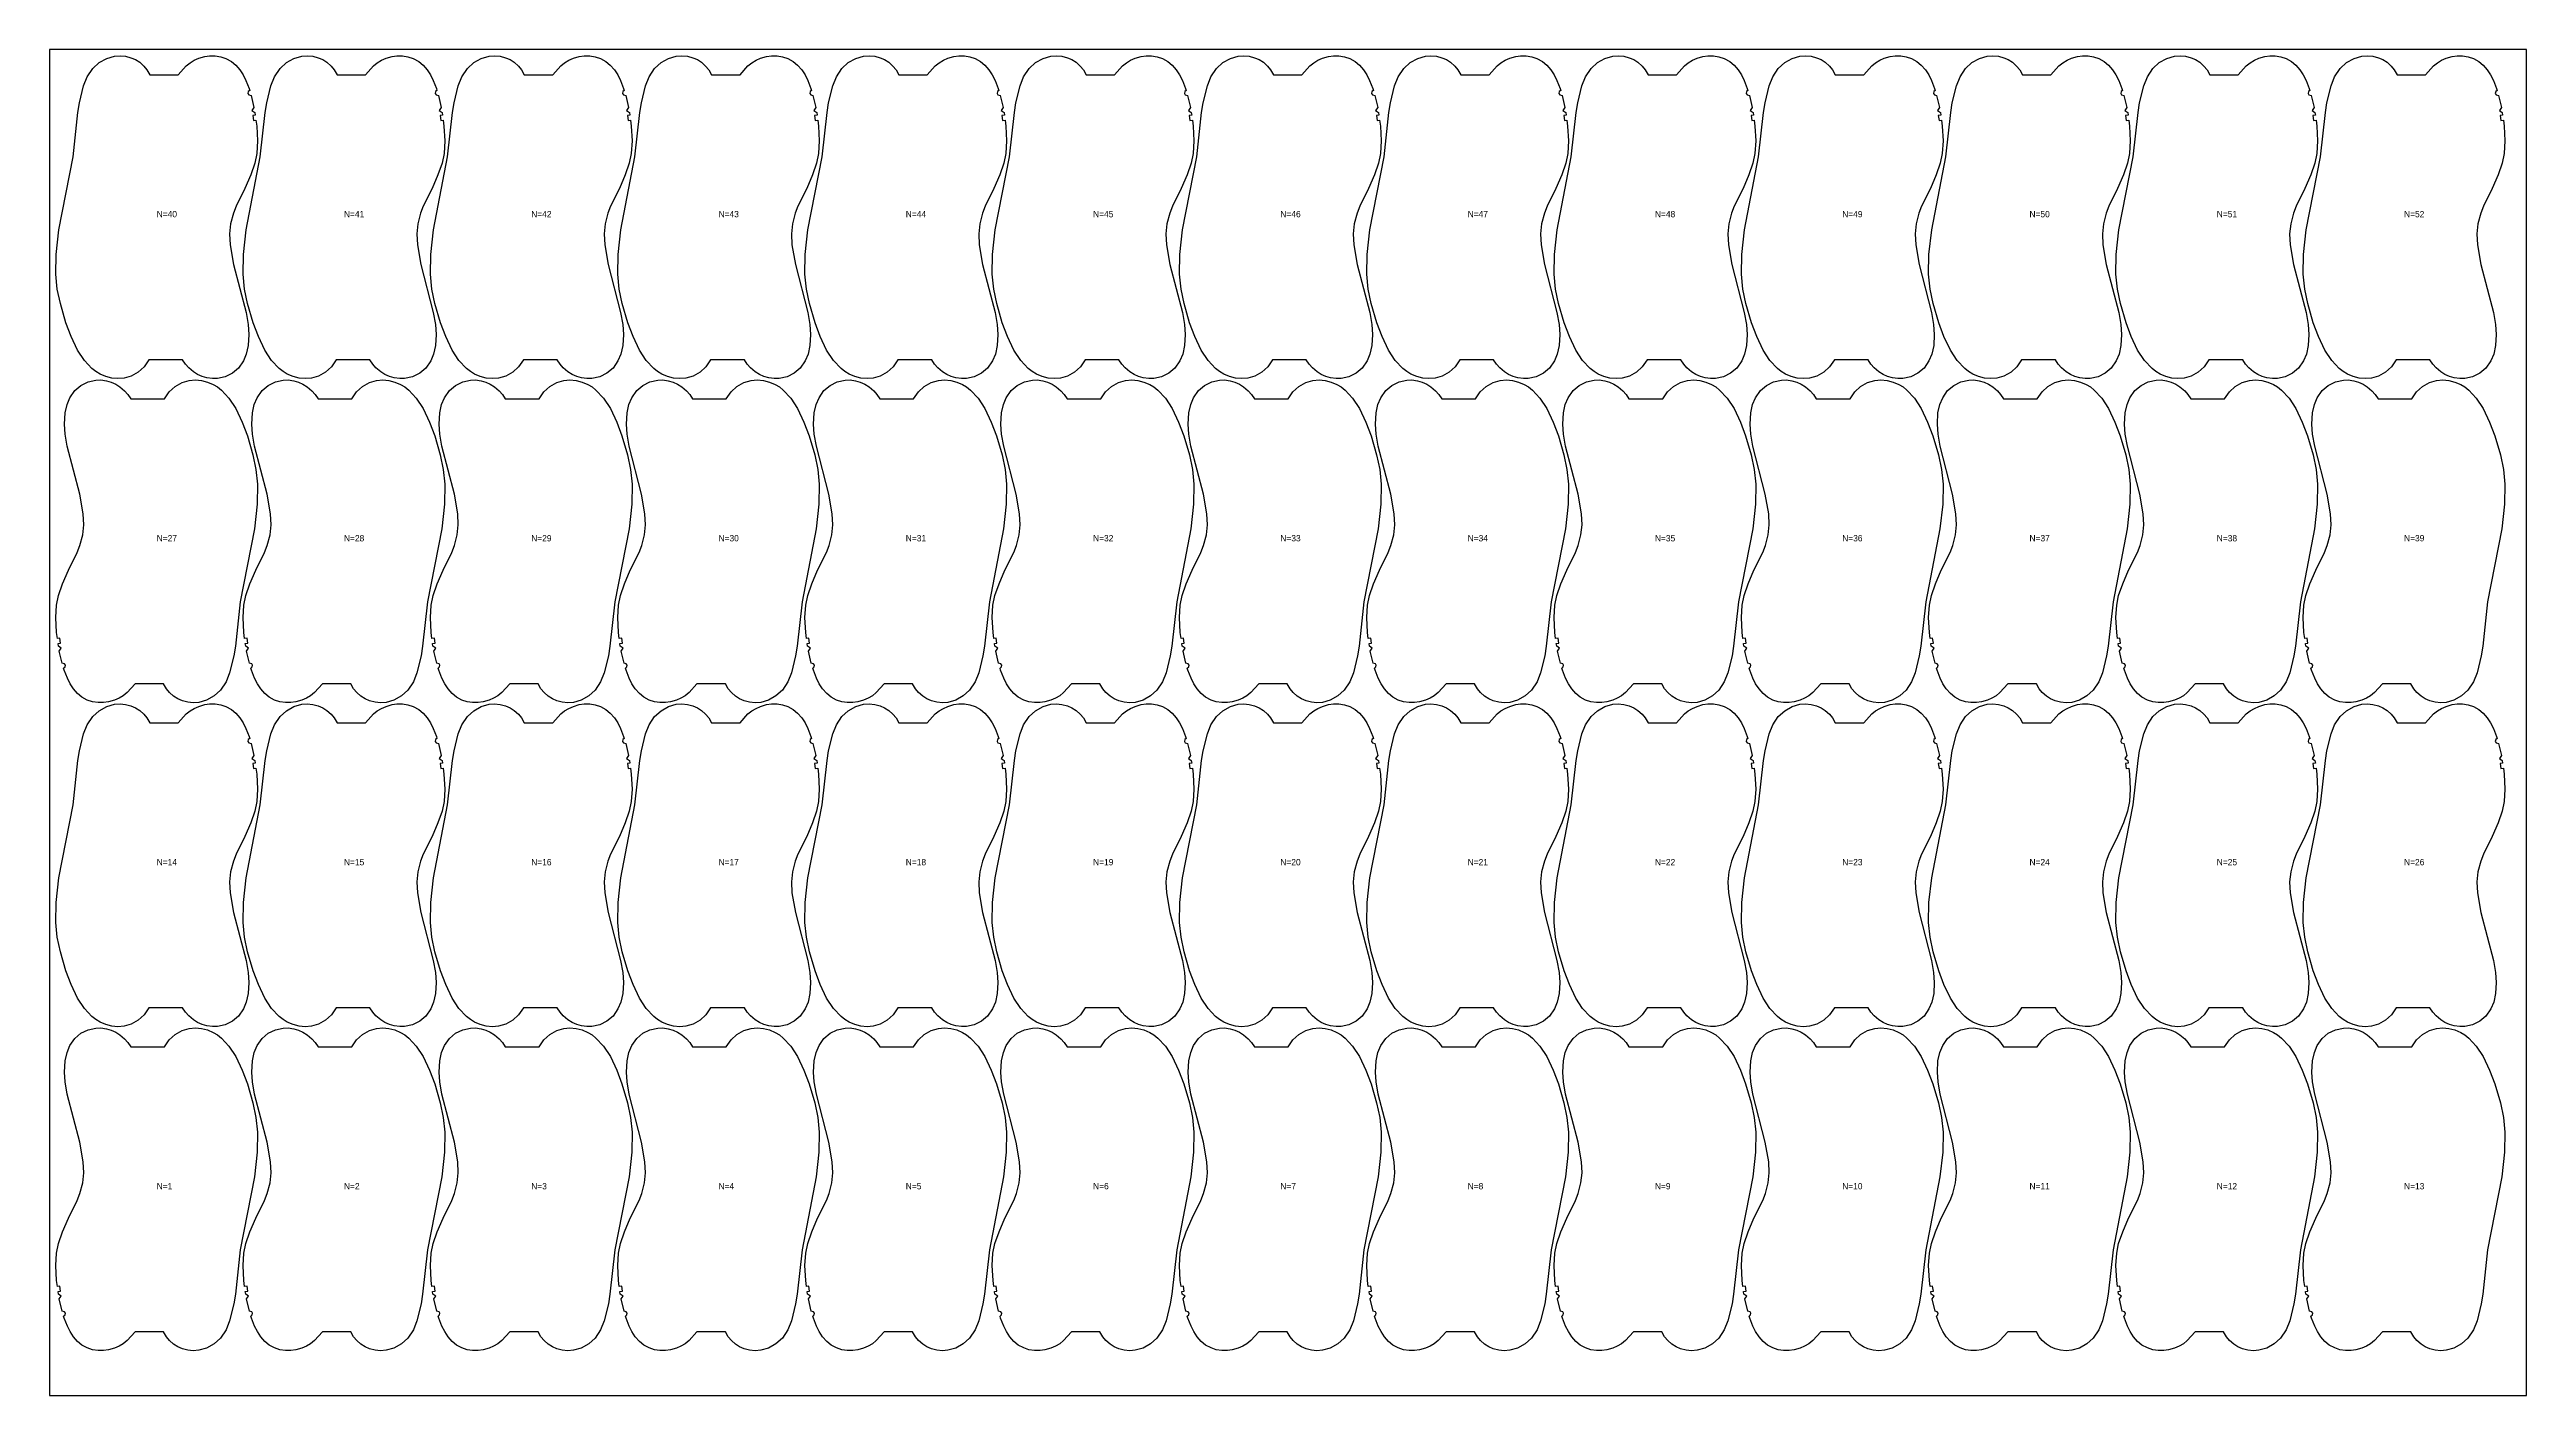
# Model space of a CAD drawing. Header units: inches. Extents: x 0 to 1970, y 0 to 1070.
import ezdxf

# ---------------------------------------------------------------- set-up
doc = ezdxf.new("R2010")
doc.units = ezdxf.units.IN

msp = doc.modelspace()

# ---------------------------------------------------------------- texts
at = {"layer": '1'}
for s, p in [('N=40', (85.192, 936.678)), ('N=41', (234.145, 936.678)), ('N=42', (383.0981, 936.678)), ('N=43', (532.0511, 936.678)), ('N=44', (681.0041, 936.678)), ('N=45', (829.957, 936.678)), ('N=46', (978.91, 936.678)), ('N=47', (1127.863, 936.678)), ('N=48', (1276.816, 936.678)), ('N=49', (1425.7691, 936.678)), ('N=50', (1574.7221, 936.678)), ('N=51', (1723.6751, 936.678)), ('N=52', (1872.6281, 936.678)), ('N=27', (85.192, 679.01)), ('N=28', (234.145, 679.01)), ('N=29', (383.0981, 679.01)), ('N=30', (532.0511, 679.01)), ('N=31', (681.0041, 679.01)), ('N=32', (829.957, 679.01)), ('N=33', (978.91, 679.01)), ('N=34', (1127.863, 679.01)), ('N=35', (1276.816, 679.01)), ('N=36', (1425.7691, 679.01)), ('N=37', (1574.7221, 679.01)), ('N=38', (1723.6751, 679.01)), ('N=39', (1872.6281, 679.01)), ('N=14', (85.192, 421.4869)), ('N=15', (234.145, 421.4869)), ('N=16', (383.0981, 421.4869)), ('N=17', (532.0511, 421.4869)), ('N=18', (681.0041, 421.4869)), ('N=19', (829.957, 421.4869)), ('N=20', (978.91, 421.4869)), ('N=21', (1127.863, 421.4869)), ('N=22', (1276.816, 421.4869)), ('N=23', (1425.7691, 421.4869)), ('N=24', (1574.7221, 421.4869)), ('N=25', (1723.6751, 421.4869)), ('N=26', (1872.6281, 421.4869)), ('N=1', (85.192, 163.855)), ('N=2', (234.145, 163.855)), ('N=3', (383.0981, 163.855)), ('N=4', (532.0511, 163.855)), ('N=5', (681.0041, 163.855)), ('N=6', (829.957, 163.855)), ('N=7', (978.91, 163.855)), ('N=8', (1127.863, 163.855)), ('N=9', (1276.816, 163.855)), ('N=10', (1425.7691, 163.855)), ('N=11', (1574.7221, 163.855)), ('N=12', (1723.6751, 163.855)), ('N=13', (1872.6281, 163.855))]:
    msp.add_text(s, height=5, dxfattribs=at).set_placement(p)

# ---------------------------------------------------------------- linework, layer by layer
at = {"layer": '1'}
for points in [[(0, 0), (1970, 0), (1970, 1070), (0, 1070), (0, 0)], [(159.1937, 1037.4233), (158.075, 1036.5632), (157.8026, 1035.1785), (158.5121, 1033.9587), (160.3239, 1033.5863), (162.6071, 1023.8532), (161.006, 1021.5343), (163.3132, 1019.9162), (163.6245, 1017.9406), (161.6469, 1017.6418), (162.196, 1013.7209), (164.1793, 1013.9793), (164.7582, 1009.1171), (165.3841, 997.3171), (164.7937, 987.4882), (163.2087, 979.7757), (159.9876, 970.4661), (155.333, 959.6007), (148.3236, 945.4828), (146.2084, 939.9649), (143.9923, 931.3856), (143.1698, 923.5542), (143.65, 914.7079), (146.3225, 899.1772), (156.2584, 861.043), (157.9345, 851.3369), (158.4655, 843.4773), (157.9503, 834.6298), (156.4812, 827.9018), (154.2079, 822.4555), (150.2673, 816.8149), (145.4286, 812.6449), (139.7046, 809.8136), (133.459, 808.4709), (129.5216, 808.3917), (125.1272, 808.9618), (121.3422, 810.0451), (117.7547, 811.6627), (114.424, 813.7661), (110.6935, 816.9767), (108.1034, 819.9436), (105.8147, 823.3559), (78.9625, 823.3559), (75.18, 817.831), (70.5151, 813.475), (64.9344, 810.357), (59.2638, 808.7361), (54.3591, 808.3559), (49.4577, 808.7987), (44.6838, 810.0004), (40.1453, 811.9132), (36.7791, 813.9486), (33.6985, 816.3979), (27.6918, 822.909), (22.2638, 831.1181), (17.2128, 841.8073), (13.0174, 852.8529), (8.5979, 867.9811), (6.1816, 879.5518), (5, 891.3073), (5.2669, 907.064), (7.4126, 926.6455), (18.6925, 984.6675), (22.6029, 1019.9204), (23.8369, 1027.7037), (27.1253, 1041.0961), (29.995, 1048.4223), (34.4005, 1054.9364), (39.4725, 1059.5897), (45.4724, 1062.9556), (51.6298, 1064.6607), (56.0479, 1065), (60.4609, 1064.6334), (64.7531, 1063.5422), (68.3625, 1061.9714), (71.6838, 1059.8579), (74.9821, 1056.9031), (77.4588, 1053.8423), (79.7164, 1050), (102.3061, 1050), (108.65, 1056.9579), (111.7306, 1059.4073), (115.0968, 1061.4427), (118.7046, 1063.0291), (123.441, 1064.3757), (127.3414, 1064.9177), (131.7721, 1064.9172), (136.1433, 1064.2213), (140.34, 1062.8075), (144.6593, 1060.4464), (148.1128, 1057.6753), (151.3498, 1053.9781), (154.0121, 1049.83), (156.2174, 1045.4274), (158.6886, 1038.9879), (159.1937, 1037.4233)], [(308.1467, 1037.4233), (307.028, 1036.5632), (306.7556, 1035.1785), (307.4651, 1033.9587), (309.2769, 1033.5863), (311.5601, 1023.8532), (309.959, 1021.5343), (312.2662, 1019.9162), (312.5775, 1017.9406), (310.5999, 1017.6418), (311.149, 1013.7209), (313.1323, 1013.9793), (313.7112, 1009.1171), (314.3371, 997.3171), (313.7467, 987.4882), (312.1617, 979.7757), (308.9406, 970.4661), (304.286, 959.6007), (297.2766, 945.4828), (295.1614, 939.9649), (292.9453, 931.3856), (292.1228, 923.5542), (292.603, 914.7079), (295.2755, 899.1772), (305.2114, 861.043), (306.8875, 851.3369), (307.4185, 843.4773), (306.9033, 834.6298), (305.4342, 827.9018), (303.1609, 822.4555), (299.2203, 816.8149), (294.3816, 812.6449), (288.6576, 809.8136), (282.412, 808.4709), (278.4746, 808.3917), (274.0802, 808.9618), (270.2952, 810.0451), (266.7077, 811.6627), (263.377, 813.7661), (259.6465, 816.9767), (257.0564, 819.9436), (254.7677, 823.3559), (227.9155, 823.3559), (224.133, 817.831), (219.4681, 813.475), (213.8874, 810.357), (208.2168, 808.7361), (203.3121, 808.3559), (198.4107, 808.7987), (193.6368, 810.0004), (189.0983, 811.9132), (185.7321, 813.9486), (182.6515, 816.3979), (176.6448, 822.909), (171.2168, 831.1181), (166.1658, 841.8073), (161.9704, 852.8529), (157.5509, 867.9811), (155.1346, 879.5518), (153.953, 891.3073), (154.2199, 907.064), (156.3656, 926.6455), (167.6455, 984.6675), (171.5559, 1019.9204), (172.7899, 1027.7037), (176.0783, 1041.0961), (178.948, 1048.4223), (183.3535, 1054.9364), (188.4255, 1059.5897), (194.4254, 1062.9556), (200.5828, 1064.6607), (205.0009, 1065), (209.4139, 1064.6334), (213.7061, 1063.5422), (217.3155, 1061.9714), (220.6368, 1059.8579), (223.9351, 1056.9031), (226.4118, 1053.8423), (228.6694, 1050), (251.2591, 1050), (257.603, 1056.9579), (260.6836, 1059.4073), (264.0498, 1061.4427), (267.6576, 1063.0291), (272.394, 1064.3757), (276.2944, 1064.9177), (280.7251, 1064.9172), (285.0963, 1064.2213), (289.293, 1062.8075), (293.6123, 1060.4464), (297.0658, 1057.6753), (300.3028, 1053.9781), (302.9651, 1049.83), (305.1704, 1045.4274), (307.6416, 1038.9879), (308.1467, 1037.4233)], [(457.0997, 1037.4233), (455.981, 1036.5632), (455.7086, 1035.1785), (456.4181, 1033.9587), (458.2299, 1033.5863), (460.5131, 1023.8532), (458.912, 1021.5343), (461.2192, 1019.9162), (461.5305, 1017.9406), (459.5529, 1017.6418), (460.102, 1013.7209), (462.0853, 1013.9793), (462.6642, 1009.1171), (463.2901, 997.3171), (462.6997, 987.4882), (461.1147, 979.7757), (457.8936, 970.4661), (453.239, 959.6007), (446.2296, 945.4828), (444.1144, 939.9649), (441.8983, 931.3856), (441.0758, 923.5542), (441.556, 914.7079), (444.2285, 899.1772), (454.1644, 861.043), (455.8405, 851.3369), (456.3715, 843.4773), (455.8563, 834.6298), (454.3872, 827.9018), (452.1139, 822.4555), (448.1733, 816.8149), (443.3346, 812.6449), (437.6106, 809.8136), (431.365, 808.4709), (427.4276, 808.3917), (423.0332, 808.9618), (419.2482, 810.0451), (415.6607, 811.6627), (412.33, 813.7661), (408.5995, 816.9767), (406.0094, 819.9436), (403.7207, 823.3559), (376.8685, 823.3559), (373.086, 817.831), (368.4211, 813.475), (362.8404, 810.357), (357.1698, 808.7361), (352.2651, 808.3559), (347.3637, 808.7987), (342.5898, 810.0004), (338.0513, 811.9132), (334.6851, 813.9486), (331.6045, 816.3979), (325.5978, 822.909), (320.1698, 831.1181), (315.1188, 841.8073), (310.9234, 852.8529), (306.5039, 867.9811), (304.0876, 879.5518), (302.906, 891.3073), (303.1729, 907.064), (305.3186, 926.6455), (316.5985, 984.6675), (320.5089, 1019.9204), (321.7429, 1027.7037), (325.0313, 1041.0961), (327.901, 1048.4223), (332.3065, 1054.9364), (337.3785, 1059.5897), (343.3784, 1062.9556), (349.5358, 1064.6607), (353.9539, 1065), (358.3669, 1064.6334), (362.6591, 1063.5422), (366.2685, 1061.9714), (369.5898, 1059.8579), (372.8881, 1056.9031), (375.3648, 1053.8423), (377.6224, 1050), (400.2121, 1050), (406.556, 1056.9579), (409.6366, 1059.4073), (413.0028, 1061.4427), (416.6106, 1063.0291), (421.347, 1064.3757), (425.2474, 1064.9177), (429.6781, 1064.9172), (434.0493, 1064.2213), (438.246, 1062.8075), (442.5653, 1060.4464), (446.0188, 1057.6753), (449.2558, 1053.9781), (451.9181, 1049.83), (454.1234, 1045.4274), (456.5946, 1038.9879), (457.0997, 1037.4233)], [(606.0527, 1037.4233), (604.934, 1036.5632), (604.6616, 1035.1785), (605.3711, 1033.9587), (607.1829, 1033.5863), (609.4661, 1023.8532), (607.865, 1021.5343), (610.1722, 1019.9162), (610.4835, 1017.9406), (608.5059, 1017.6418), (609.055, 1013.7209), (611.0383, 1013.9793), (611.6172, 1009.1171), (612.2431, 997.3171), (611.6527, 987.4882), (610.0677, 979.7757), (606.8466, 970.4661), (602.192, 959.6007), (595.1826, 945.4828), (593.0674, 939.9649), (590.8513, 931.3856), (590.0288, 923.5542), (590.509, 914.7079), (593.1815, 899.1772), (603.1174, 861.043), (604.7935, 851.3369), (605.3245, 843.4773), (604.8093, 834.6298), (603.3402, 827.9018), (601.0669, 822.4555), (597.1263, 816.8149), (592.2876, 812.6449), (586.5636, 809.8136), (580.318, 808.4709), (576.3806, 808.3917), (571.9862, 808.9618), (568.2012, 810.0451), (564.6137, 811.6627), (561.283, 813.7661), (557.5525, 816.9767), (554.9624, 819.9436), (552.6737, 823.3559), (525.8215, 823.3559), (522.039, 817.831), (517.3741, 813.475), (511.7934, 810.357), (506.1228, 808.7361), (501.2181, 808.3559), (496.3167, 808.7987), (491.5428, 810.0004), (487.0043, 811.9132), (483.6381, 813.9486), (480.5575, 816.3979), (474.5508, 822.909), (469.1228, 831.1181), (464.0718, 841.8073), (459.8764, 852.8529), (455.4569, 867.9811), (453.0406, 879.5518), (451.859, 891.3073), (452.1259, 907.064), (454.2716, 926.6455), (465.5515, 984.6675), (469.4619, 1019.9204), (470.6959, 1027.7037), (473.9843, 1041.0961), (476.854, 1048.4223), (481.2595, 1054.9364), (486.3315, 1059.5897), (492.3314, 1062.9556), (498.4888, 1064.6607), (502.9069, 1065), (507.3199, 1064.6334), (511.6121, 1063.5422), (515.2215, 1061.9714), (518.5428, 1059.8579), (521.8411, 1056.9031), (524.3178, 1053.8423), (526.5754, 1050), (549.1651, 1050), (555.509, 1056.9579), (558.5896, 1059.4073), (561.9558, 1061.4427), (565.5636, 1063.0291), (570.3, 1064.3757), (574.2004, 1064.9177), (578.6311, 1064.9172), (583.0023, 1064.2213), (587.199, 1062.8075), (591.5183, 1060.4464), (594.9718, 1057.6753), (598.2088, 1053.9781), (600.8711, 1049.83), (603.0764, 1045.4274), (605.5476, 1038.9879), (606.0527, 1037.4233)], [(755.0057, 1037.4233), (753.887, 1036.5632), (753.6146, 1035.1785), (754.3241, 1033.9587), (756.1359, 1033.5863), (758.4191, 1023.8532), (756.818, 1021.5343), (759.1252, 1019.9162), (759.4365, 1017.9406), (757.4589, 1017.6418), (758.008, 1013.7209), (759.9913, 1013.9793), (760.5702, 1009.1171), (761.1961, 997.3171), (760.6057, 987.4882), (759.0207, 979.7757), (755.7996, 970.4661), (751.145, 959.6007), (744.1356, 945.4828), (742.0204, 939.9649), (739.8043, 931.3856), (738.9818, 923.5542), (739.462, 914.7079), (742.1345, 899.1772), (752.0704, 861.043), (753.7465, 851.3369), (754.2775, 843.4773), (753.7623, 834.6298), (752.2932, 827.9018), (750.0199, 822.4555), (746.0793, 816.8149), (741.2406, 812.6449), (735.5166, 809.8136), (729.271, 808.4709), (725.3336, 808.3917), (720.9392, 808.9618), (717.1542, 810.0451), (713.5667, 811.6627), (710.236, 813.7661), (706.5055, 816.9767), (703.9154, 819.9436), (701.6267, 823.3559), (674.7745, 823.3559), (670.992, 817.831), (666.3271, 813.475), (660.7464, 810.357), (655.0758, 808.7361), (650.1711, 808.3559), (645.2697, 808.7987), (640.4958, 810.0004), (635.9573, 811.9132), (632.5911, 813.9486), (629.5105, 816.3979), (623.5038, 822.909), (618.0758, 831.1181), (613.0248, 841.8073), (608.8294, 852.8529), (604.4099, 867.9811), (601.9936, 879.5518), (600.812, 891.3073), (601.0789, 907.064), (603.2246, 926.6455), (614.5045, 984.6675), (618.4149, 1019.9204), (619.6489, 1027.7037), (622.9373, 1041.0961), (625.807, 1048.4223), (630.2125, 1054.9364), (635.2845, 1059.5897), (641.2844, 1062.9556), (647.4418, 1064.6607), (651.8599, 1065), (656.2729, 1064.6334), (660.5651, 1063.5422), (664.1745, 1061.9714), (667.4958, 1059.8579), (670.7941, 1056.9031), (673.2708, 1053.8423), (675.5284, 1050), (698.1181, 1050), (704.462, 1056.9579), (707.5426, 1059.4073), (710.9088, 1061.4427), (714.5166, 1063.0291), (719.253, 1064.3757), (723.1534, 1064.9177), (727.5841, 1064.9172), (731.9553, 1064.2213), (736.152, 1062.8075), (740.4713, 1060.4464), (743.9248, 1057.6753), (747.1618, 1053.9781), (749.8241, 1049.83), (752.0294, 1045.4274), (754.5006, 1038.9879), (755.0057, 1037.4233)], [(903.9587, 1037.4233), (902.84, 1036.5632), (902.5676, 1035.1785), (903.2771, 1033.9587), (905.0889, 1033.5863), (907.3721, 1023.8532), (905.771, 1021.5343), (908.0782, 1019.9162), (908.3895, 1017.9406), (906.4119, 1017.6418), (906.961, 1013.7209), (908.9443, 1013.9793), (909.5232, 1009.1171), (910.1491, 997.3171), (909.5587, 987.4882), (907.9737, 979.7757), (904.7526, 970.4661), (900.098, 959.6007), (893.0886, 945.4828), (890.9734, 939.9649), (888.7573, 931.3856), (887.9348, 923.5542), (888.415, 914.7079), (891.0875, 899.1772), (901.0234, 861.043), (902.6995, 851.3369), (903.2305, 843.4773), (902.7153, 834.6298), (901.2462, 827.9018), (898.9729, 822.4555), (895.0323, 816.8149), (890.1936, 812.6449), (884.4696, 809.8136), (878.224, 808.4709), (874.2866, 808.3917), (869.8922, 808.9618), (866.1072, 810.0451), (862.5197, 811.6627), (859.189, 813.7661), (855.4585, 816.9767), (852.8684, 819.9436), (850.5797, 823.3559), (823.7275, 823.3559), (819.945, 817.831), (815.2801, 813.475), (809.6994, 810.357), (804.0288, 808.7361), (799.1241, 808.3559), (794.2227, 808.7987), (789.4488, 810.0004), (784.9103, 811.9132), (781.5441, 813.9486), (778.4635, 816.3979), (772.4568, 822.909), (767.0288, 831.1181), (761.9778, 841.8073), (757.7824, 852.8529), (753.3629, 867.9811), (750.9466, 879.5518), (749.765, 891.3073), (750.0319, 907.064), (752.1776, 926.6455), (763.4575, 984.6675), (767.3679, 1019.9204), (768.6019, 1027.7037), (771.8903, 1041.0961), (774.76, 1048.4223), (779.1655, 1054.9364), (784.2375, 1059.5897), (790.2374, 1062.9556), (796.3948, 1064.6607), (800.8129, 1065), (805.2259, 1064.6334), (809.5181, 1063.5422), (813.1275, 1061.9714), (816.4488, 1059.8579), (819.7471, 1056.9031), (822.2238, 1053.8423), (824.4814, 1050), (847.0711, 1050), (853.415, 1056.9579), (856.4956, 1059.4073), (859.8618, 1061.4427), (863.4696, 1063.0291), (868.206, 1064.3757), (872.1064, 1064.9177), (876.5371, 1064.9172), (880.9083, 1064.2213), (885.105, 1062.8075), (889.4243, 1060.4464), (892.8778, 1057.6753), (896.1148, 1053.9781), (898.7771, 1049.83), (900.9824, 1045.4274), (903.4536, 1038.9879), (903.9587, 1037.4233)], [(1052.9117, 1037.4233), (1051.793, 1036.5632), (1051.5206, 1035.1785), (1052.2301, 1033.9587), (1054.0419, 1033.5863), (1056.3251, 1023.8532), (1054.724, 1021.5343), (1057.0312, 1019.9162), (1057.3425, 1017.9406), (1055.3649, 1017.6418), (1055.914, 1013.7209), (1057.8973, 1013.9793), (1058.4762, 1009.1171), (1059.1021, 997.3171), (1058.5117, 987.4882), (1056.9267, 979.7757), (1053.7056, 970.4661), (1049.051, 959.6007), (1042.0416, 945.4828), (1039.9264, 939.9649), (1037.7103, 931.3856), (1036.8878, 923.5542), (1037.368, 914.7079), (1040.0405, 899.1772), (1049.9764, 861.043), (1051.6525, 851.3369), (1052.1835, 843.4773), (1051.6683, 834.6298), (1050.1992, 827.9018), (1047.9259, 822.4555), (1043.9853, 816.8149), (1039.1466, 812.6449), (1033.4226, 809.8136), (1027.177, 808.4709), (1023.2396, 808.3917), (1018.8452, 808.9618), (1015.0602, 810.0451), (1011.4727, 811.6627), (1008.142, 813.7661), (1004.4115, 816.9767), (1001.8214, 819.9436), (999.5327, 823.3559), (972.6805, 823.3559), (968.898, 817.831), (964.2331, 813.475), (958.6524, 810.357), (952.9818, 808.7361), (948.0771, 808.3559), (943.1757, 808.7987), (938.4018, 810.0004), (933.8633, 811.9132), (930.4971, 813.9486), (927.4165, 816.3979), (921.4098, 822.909), (915.9818, 831.1181), (910.9308, 841.8073), (906.7354, 852.8529), (902.3159, 867.9811), (899.8996, 879.5518), (898.718, 891.3073), (898.9849, 907.064), (901.1306, 926.6455), (912.4105, 984.6675), (916.3209, 1019.9204), (917.5549, 1027.7037), (920.8433, 1041.0961), (923.713, 1048.4223), (928.1185, 1054.9364), (933.1905, 1059.5897), (939.1904, 1062.9556), (945.3478, 1064.6607), (949.7659, 1065), (954.1789, 1064.6334), (958.4711, 1063.5422), (962.0805, 1061.9714), (965.4018, 1059.8579), (968.7001, 1056.9031), (971.1768, 1053.8423), (973.4344, 1050), (996.0241, 1050), (1002.368, 1056.9579), (1005.4486, 1059.4073), (1008.8148, 1061.4427), (1012.4226, 1063.0291), (1017.159, 1064.3757), (1021.0594, 1064.9177), (1025.4901, 1064.9172), (1029.8613, 1064.2213), (1034.058, 1062.8075), (1038.3773, 1060.4464), (1041.8308, 1057.6753), (1045.0678, 1053.9781), (1047.7301, 1049.83), (1049.9354, 1045.4274), (1052.4066, 1038.9879), (1052.9117, 1037.4233)], [(1201.8647, 1037.4233), (1200.746, 1036.5632), (1200.4736, 1035.1785), (1201.1831, 1033.9587), (1202.9949, 1033.5863), (1205.2781, 1023.8532), (1203.677, 1021.5343), (1205.9842, 1019.9162), (1206.2955, 1017.9406), (1204.3179, 1017.6418), (1204.867, 1013.7209), (1206.8503, 1013.9793), (1207.4292, 1009.1171), (1208.0551, 997.3171), (1207.4647, 987.4882), (1205.8797, 979.7757), (1202.6586, 970.4661), (1198.004, 959.6007), (1190.9946, 945.4828), (1188.8794, 939.9649), (1186.6633, 931.3856), (1185.8408, 923.5542), (1186.321, 914.7079), (1188.9935, 899.1772), (1198.9294, 861.043), (1200.6055, 851.3369), (1201.1365, 843.4773), (1200.6213, 834.6298), (1199.1522, 827.9018), (1196.8789, 822.4555), (1192.9383, 816.8149), (1188.0996, 812.6449), (1182.3756, 809.8136), (1176.13, 808.4709), (1172.1926, 808.3917), (1167.7982, 808.9618), (1164.0132, 810.0451), (1160.4257, 811.6627), (1157.095, 813.7661), (1153.3645, 816.9767), (1150.7744, 819.9436), (1148.4857, 823.3559), (1121.6335, 823.3559), (1117.851, 817.831), (1113.1861, 813.475), (1107.6054, 810.357), (1101.9348, 808.7361), (1097.0301, 808.3559), (1092.1287, 808.7987), (1087.3548, 810.0004), (1082.8163, 811.9132), (1079.4501, 813.9486), (1076.3695, 816.3979), (1070.3628, 822.909), (1064.9348, 831.1181), (1059.8838, 841.8073), (1055.6884, 852.8529), (1051.2689, 867.9811), (1048.8526, 879.5518), (1047.671, 891.3073), (1047.9379, 907.064), (1050.0836, 926.6455), (1061.3635, 984.6675), (1065.2739, 1019.9204), (1066.5079, 1027.7037), (1069.7963, 1041.0961), (1072.666, 1048.4223), (1077.0715, 1054.9364), (1082.1435, 1059.5897), (1088.1434, 1062.9556), (1094.3008, 1064.6607), (1098.7189, 1065), (1103.1319, 1064.6334), (1107.4241, 1063.5422), (1111.0335, 1061.9714), (1114.3548, 1059.8579), (1117.6531, 1056.9031), (1120.1298, 1053.8423), (1122.3874, 1050), (1144.9771, 1050), (1151.321, 1056.9579), (1154.4016, 1059.4073), (1157.7678, 1061.4427), (1161.3756, 1063.0291), (1166.112, 1064.3757), (1170.0124, 1064.9177), (1174.4431, 1064.9172), (1178.8143, 1064.2213), (1183.011, 1062.8075), (1187.3303, 1060.4464), (1190.7838, 1057.6753), (1194.0208, 1053.9781), (1196.6831, 1049.83), (1198.8884, 1045.4274), (1201.3596, 1038.9879), (1201.8647, 1037.4233)], [(1350.8177, 1037.4233), (1349.699, 1036.5632), (1349.4266, 1035.1785), (1350.1361, 1033.9587), (1351.9479, 1033.5863), (1354.2311, 1023.8532), (1352.63, 1021.5343), (1354.9372, 1019.9162), (1355.2485, 1017.9406), (1353.2709, 1017.6418), (1353.82, 1013.7209), (1355.8033, 1013.9793), (1356.3822, 1009.1171), (1357.0081, 997.3171), (1356.4177, 987.4882), (1354.8327, 979.7757), (1351.6116, 970.4661), (1346.957, 959.6007), (1339.9476, 945.4828), (1337.8324, 939.9649), (1335.6163, 931.3856), (1334.7938, 923.5542), (1335.274, 914.7079), (1337.9465, 899.1772), (1347.8824, 861.043), (1349.5585, 851.3369), (1350.0895, 843.4773), (1349.5743, 834.6298), (1348.1052, 827.9018), (1345.8319, 822.4555), (1341.8913, 816.8149), (1337.0526, 812.6449), (1331.3286, 809.8136), (1325.083, 808.4709), (1321.1456, 808.3917), (1316.7512, 808.9618), (1312.9662, 810.0451), (1309.3787, 811.6627), (1306.048, 813.7661), (1302.3175, 816.9767), (1299.7274, 819.9436), (1297.4387, 823.3559), (1270.5865, 823.3559), (1266.804, 817.831), (1262.1391, 813.475), (1256.5584, 810.357), (1250.8878, 808.7361), (1245.9831, 808.3559), (1241.0817, 808.7987), (1236.3078, 810.0004), (1231.7693, 811.9132), (1228.4031, 813.9486), (1225.3225, 816.3979), (1219.3158, 822.909), (1213.8878, 831.1181), (1208.8368, 841.8073), (1204.6414, 852.8529), (1200.2219, 867.9811), (1197.8056, 879.5518), (1196.624, 891.3073), (1196.8909, 907.064), (1199.0366, 926.6455), (1210.3165, 984.6675), (1214.2269, 1019.9204), (1215.4609, 1027.7037), (1218.7493, 1041.0961), (1221.619, 1048.4223), (1226.0245, 1054.9364), (1231.0965, 1059.5897), (1237.0964, 1062.9556), (1243.2538, 1064.6607), (1247.6719, 1065), (1252.0849, 1064.6334), (1256.3771, 1063.5422), (1259.9865, 1061.9714), (1263.3078, 1059.8579), (1266.6061, 1056.9031), (1269.0828, 1053.8423), (1271.3404, 1050), (1293.9301, 1050), (1300.274, 1056.9579), (1303.3546, 1059.4073), (1306.7208, 1061.4427), (1310.3286, 1063.0291), (1315.065, 1064.3757), (1318.9654, 1064.9177), (1323.3961, 1064.9172), (1327.7673, 1064.2213), (1331.964, 1062.8075), (1336.2833, 1060.4464), (1339.7368, 1057.6753), (1342.9738, 1053.9781), (1345.6361, 1049.83), (1347.8414, 1045.4274), (1350.3126, 1038.9879), (1350.8177, 1037.4233)], [(1499.7707, 1037.4233), (1498.652, 1036.5632), (1498.3796, 1035.1785), (1499.0891, 1033.9587), (1500.9009, 1033.5863), (1503.1841, 1023.8532), (1501.583, 1021.5343), (1503.8902, 1019.9162), (1504.2015, 1017.9406), (1502.2239, 1017.6418), (1502.773, 1013.7209), (1504.7563, 1013.9793), (1505.3352, 1009.1171), (1505.9611, 997.3171), (1505.3707, 987.4882), (1503.7857, 979.7757), (1500.5646, 970.4661), (1495.91, 959.6007), (1488.9006, 945.4828), (1486.7854, 939.9649), (1484.5693, 931.3856), (1483.7468, 923.5542), (1484.227, 914.7079), (1486.8995, 899.1772), (1496.8354, 861.043), (1498.5115, 851.3369), (1499.0425, 843.4773), (1498.5273, 834.6298), (1497.0582, 827.9018), (1494.7849, 822.4555), (1490.8443, 816.8149), (1486.0056, 812.6449), (1480.2816, 809.8136), (1474.036, 808.4709), (1470.0986, 808.3917), (1465.7042, 808.9618), (1461.9192, 810.0451), (1458.3317, 811.6627), (1455.001, 813.7661), (1451.2705, 816.9767), (1448.6804, 819.9436), (1446.3917, 823.3559), (1419.5395, 823.3559), (1415.757, 817.831), (1411.0921, 813.475), (1405.5114, 810.357), (1399.8408, 808.7361), (1394.9361, 808.3559), (1390.0347, 808.7987), (1385.2608, 810.0004), (1380.7223, 811.9132), (1377.3561, 813.9486), (1374.2755, 816.3979), (1368.2688, 822.909), (1362.8408, 831.1181), (1357.7898, 841.8073), (1353.5944, 852.8529), (1349.1749, 867.9811), (1346.7586, 879.5518), (1345.577, 891.3073), (1345.8439, 907.064), (1347.9896, 926.6455), (1359.2695, 984.6675), (1363.1799, 1019.9204), (1364.4139, 1027.7037), (1367.7023, 1041.0961), (1370.572, 1048.4223), (1374.9775, 1054.9364), (1380.0495, 1059.5897), (1386.0494, 1062.9556), (1392.2068, 1064.6607), (1396.6249, 1065), (1401.0379, 1064.6334), (1405.3301, 1063.5422), (1408.9395, 1061.9714), (1412.2608, 1059.8579), (1415.5591, 1056.9031), (1418.0358, 1053.8423), (1420.2934, 1050), (1442.8831, 1050), (1449.227, 1056.9579), (1452.3076, 1059.4073), (1455.6738, 1061.4427), (1459.2816, 1063.0291), (1464.018, 1064.3757), (1467.9184, 1064.9177), (1472.3491, 1064.9172), (1476.7203, 1064.2213), (1480.917, 1062.8075), (1485.2363, 1060.4464), (1488.6898, 1057.6753), (1491.9268, 1053.9781), (1494.5891, 1049.83), (1496.7944, 1045.4274), (1499.2656, 1038.9879), (1499.7707, 1037.4233)], [(1648.7237, 1037.4233), (1647.605, 1036.5632), (1647.3326, 1035.1785), (1648.0421, 1033.9587), (1649.8539, 1033.5863), (1652.1371, 1023.8532), (1650.536, 1021.5343), (1652.8432, 1019.9162), (1653.1545, 1017.9406), (1651.1769, 1017.6418), (1651.726, 1013.7209), (1653.7093, 1013.9793), (1654.2882, 1009.1171), (1654.9141, 997.3171), (1654.3237, 987.4882), (1652.7387, 979.7757), (1649.5176, 970.4661), (1644.863, 959.6007), (1637.8536, 945.4828), (1635.7384, 939.9649), (1633.5223, 931.3856), (1632.6998, 923.5542), (1633.18, 914.7079), (1635.8525, 899.1772), (1645.7884, 861.043), (1647.4645, 851.3369), (1647.9955, 843.4773), (1647.4803, 834.6298), (1646.0112, 827.9018), (1643.7379, 822.4555), (1639.7973, 816.8149), (1634.9586, 812.6449), (1629.2346, 809.8136), (1622.989, 808.4709), (1619.0516, 808.3917), (1614.6572, 808.9618), (1610.8722, 810.0451), (1607.2847, 811.6627), (1603.954, 813.7661), (1600.2235, 816.9767), (1597.6334, 819.9436), (1595.3447, 823.3559), (1568.4925, 823.3559), (1564.71, 817.831), (1560.0451, 813.475), (1554.4644, 810.357), (1548.7938, 808.7361), (1543.8891, 808.3559), (1538.9877, 808.7987), (1534.2138, 810.0004), (1529.6753, 811.9132), (1526.3091, 813.9486), (1523.2285, 816.3979), (1517.2218, 822.909), (1511.7938, 831.1181), (1506.7428, 841.8073), (1502.5474, 852.8529), (1498.1279, 867.9811), (1495.7116, 879.5518), (1494.53, 891.3073), (1494.7969, 907.064), (1496.9426, 926.6455), (1508.2225, 984.6675), (1512.1329, 1019.9204), (1513.3669, 1027.7037), (1516.6553, 1041.0961), (1519.525, 1048.4223), (1523.9305, 1054.9364), (1529.0025, 1059.5897), (1535.0024, 1062.9556), (1541.1598, 1064.6607), (1545.5779, 1065), (1549.9909, 1064.6334), (1554.2831, 1063.5422), (1557.8925, 1061.9714), (1561.2138, 1059.8579), (1564.5121, 1056.9031), (1566.9888, 1053.8423), (1569.2464, 1050), (1591.8361, 1050), (1598.18, 1056.9579), (1601.2606, 1059.4073), (1604.6268, 1061.4427), (1608.2346, 1063.0291), (1612.971, 1064.3757), (1616.8714, 1064.9177), (1621.3021, 1064.9172), (1625.6733, 1064.2213), (1629.87, 1062.8075), (1634.1893, 1060.4464), (1637.6428, 1057.6753), (1640.8798, 1053.9781), (1643.5421, 1049.83), (1645.7474, 1045.4274), (1648.2186, 1038.9879), (1648.7237, 1037.4233)], [(1797.6767, 1037.4233), (1796.558, 1036.5632), (1796.2856, 1035.1785), (1796.9951, 1033.9587), (1798.8069, 1033.5863), (1801.0901, 1023.8532), (1799.489, 1021.5343), (1801.7962, 1019.9162), (1802.1075, 1017.9406), (1800.1299, 1017.6418), (1800.679, 1013.7209), (1802.6623, 1013.9793), (1803.2412, 1009.1171), (1803.8671, 997.3171), (1803.2767, 987.4882), (1801.6917, 979.7757), (1798.4706, 970.4661), (1793.816, 959.6007), (1786.8066, 945.4828), (1784.6914, 939.9649), (1782.4753, 931.3856), (1781.6528, 923.5542), (1782.133, 914.7079), (1784.8055, 899.1772), (1794.7414, 861.043), (1796.4175, 851.3369), (1796.9485, 843.4773), (1796.4333, 834.6298), (1794.9642, 827.9018), (1792.6909, 822.4555), (1788.7503, 816.8149), (1783.9116, 812.6449), (1778.1876, 809.8136), (1771.942, 808.4709), (1768.0046, 808.3917), (1763.6102, 808.9618), (1759.8252, 810.0451), (1756.2377, 811.6627), (1752.907, 813.7661), (1749.1765, 816.9767), (1746.5864, 819.9436), (1744.2977, 823.3559), (1717.4455, 823.3559), (1713.663, 817.831), (1708.9981, 813.475), (1703.4174, 810.357), (1697.7468, 808.7361), (1692.8421, 808.3559), (1687.9407, 808.7987), (1683.1668, 810.0004), (1678.6283, 811.9132), (1675.2621, 813.9486), (1672.1815, 816.3979), (1666.1748, 822.909), (1660.7468, 831.1181), (1655.6958, 841.8073), (1651.5004, 852.8529), (1647.0809, 867.9811), (1644.6646, 879.5518), (1643.483, 891.3073), (1643.7499, 907.064), (1645.8956, 926.6455), (1657.1755, 984.6675), (1661.0859, 1019.9204), (1662.3199, 1027.7037), (1665.6083, 1041.0961), (1668.478, 1048.4223), (1672.8835, 1054.9364), (1677.9555, 1059.5897), (1683.9554, 1062.9556), (1690.1128, 1064.6607), (1694.5309, 1065), (1698.9439, 1064.6334), (1703.2361, 1063.5422), (1706.8455, 1061.9714), (1710.1668, 1059.8579), (1713.4651, 1056.9031), (1715.9418, 1053.8423), (1718.1994, 1050), (1740.7891, 1050), (1747.133, 1056.9579), (1750.2136, 1059.4073), (1753.5798, 1061.4427), (1757.1876, 1063.0291), (1761.924, 1064.3757), (1765.8244, 1064.9177), (1770.2551, 1064.9172), (1774.6263, 1064.2213), (1778.823, 1062.8075), (1783.1423, 1060.4464), (1786.5958, 1057.6753), (1789.8328, 1053.9781), (1792.4951, 1049.83), (1794.7004, 1045.4274), (1797.1716, 1038.9879), (1797.6767, 1037.4233)], [(1946.6297, 1037.4233), (1945.511, 1036.5632), (1945.2386, 1035.1785), (1945.9481, 1033.9587), (1947.7599, 1033.5863), (1950.0431, 1023.8532), (1948.442, 1021.5343), (1950.7492, 1019.9162), (1951.0605, 1017.9406), (1949.0829, 1017.6418), (1949.632, 1013.7209), (1951.6153, 1013.9793), (1952.1942, 1009.1171), (1952.8201, 997.3171), (1952.2297, 987.4882), (1950.6447, 979.7757), (1947.4236, 970.4661), (1942.769, 959.6007), (1935.7596, 945.4828), (1933.6444, 939.9649), (1931.4283, 931.3856), (1930.6058, 923.5542), (1931.086, 914.7079), (1933.7585, 899.1772), (1943.6944, 861.043), (1945.3705, 851.3369), (1945.9015, 843.4773), (1945.3863, 834.6298), (1943.9172, 827.9018), (1941.6439, 822.4555), (1937.7033, 816.8149), (1932.8646, 812.6449), (1927.1406, 809.8136), (1920.895, 808.4709), (1916.9576, 808.3917), (1912.5632, 808.9618), (1908.7782, 810.0451), (1905.1907, 811.6627), (1901.86, 813.7661), (1898.1295, 816.9767), (1895.5394, 819.9436), (1893.2507, 823.3559), (1866.3985, 823.3559), (1862.616, 817.831), (1857.9511, 813.475), (1852.3704, 810.357), (1846.6998, 808.7361), (1841.7951, 808.3559), (1836.8937, 808.7987), (1832.1198, 810.0004), (1827.5813, 811.9132), (1824.2151, 813.9486), (1821.1345, 816.3979), (1815.1278, 822.909), (1809.6998, 831.1181), (1804.6488, 841.8073), (1800.4534, 852.8529), (1796.0339, 867.9811), (1793.6176, 879.5518), (1792.436, 891.3073), (1792.7029, 907.064), (1794.8486, 926.6455), (1806.1285, 984.6675), (1810.0389, 1019.9204), (1811.2729, 1027.7037), (1814.5613, 1041.0961), (1817.431, 1048.4223), (1821.8365, 1054.9364), (1826.9085, 1059.5897), (1832.9084, 1062.9556), (1839.0658, 1064.6607), (1843.4839, 1065), (1847.8969, 1064.6334), (1852.1891, 1063.5422), (1855.7985, 1061.9714), (1859.1198, 1059.8579), (1862.4181, 1056.9031), (1864.8948, 1053.8423), (1867.1524, 1050), (1889.7421, 1050), (1896.086, 1056.9579), (1899.1666, 1059.4073), (1902.5328, 1061.4427), (1906.1406, 1063.0291), (1910.877, 1064.3757), (1914.7774, 1064.9177), (1919.2081, 1064.9172), (1923.5793, 1064.2213), (1927.776, 1062.8075), (1932.0953, 1060.4464), (1935.5488, 1057.6753), (1938.7858, 1053.9781), (1941.4481, 1049.83), (1943.6534, 1045.4274), (1946.1246, 1038.9879), (1946.6297, 1037.4233)], [(11.1904, 578.2646), (12.3091, 579.1247), (12.5815, 580.5094), (11.872, 581.7292), (10.0602, 582.1016), (7.777, 591.8347), (9.3781, 594.1536), (7.0709, 595.7717), (6.7596, 597.7473), (8.7372, 598.0461), (8.1881, 601.967), (6.2048, 601.7086), (5.6259, 606.5708), (5, 618.3708), (5.5904, 628.1997), (7.1754, 635.9122), (10.3965, 645.2218), (15.0511, 656.0872), (22.0605, 670.2051), (24.1757, 675.723), (26.3918, 684.3023), (27.2143, 692.1337), (26.7341, 700.98), (24.0616, 716.5107), (14.1257, 754.6449), (12.4496, 764.351), (11.9186, 772.2106), (12.4338, 781.0581), (13.9029, 787.7861), (16.1762, 793.2324), (20.1168, 798.873), (24.9555, 803.043), (30.6795, 805.8743), (36.9251, 807.217), (40.8625, 807.2962), (45.2569, 806.7261), (49.0419, 805.6428), (52.6294, 804.0252), (55.9601, 801.9218), (59.6906, 798.7112), (62.2807, 795.7443), (64.5694, 792.332), (91.4216, 792.332), (95.2041, 797.8569), (99.869, 802.2129), (105.4497, 805.3309), (111.1203, 806.9518), (116.025, 807.332), (120.9264, 806.8892), (125.7003, 805.6875), (130.2388, 803.7747), (133.605, 801.7393), (136.6856, 799.29), (142.6923, 792.7789), (148.1203, 784.5698), (153.1713, 773.8806), (157.3667, 762.835), (161.7862, 747.7068), (164.2025, 736.1361), (165.3841, 724.3806), (165.1172, 708.6239), (162.9715, 689.0424), (151.6916, 631.0204), (147.7812, 595.7675), (146.5472, 587.9842), (143.2588, 574.5918), (140.3891, 567.2656), (135.9836, 560.7515), (130.9116, 556.0982), (124.9117, 552.7323), (118.7543, 551.0272), (114.3362, 550.6879), (109.9232, 551.0545), (105.631, 552.1457), (102.0216, 553.7165), (98.7003, 555.83), (95.402, 558.7848), (92.9253, 561.8456), (90.6677, 565.6879), (68.078, 565.6879), (61.7341, 558.73), (58.6535, 556.2806), (55.2873, 554.2452), (51.6795, 552.6588), (46.9431, 551.3122), (43.0427, 550.7702), (38.612, 550.7707), (34.2408, 551.4666), (30.0441, 552.8804), (25.7248, 555.2415), (22.2713, 558.0126), (19.0343, 561.7098), (16.372, 565.8579), (14.1667, 570.2605), (11.6955, 576.7), (11.1904, 578.2646)], [(160.1434, 578.2646), (161.2621, 579.1247), (161.5345, 580.5094), (160.825, 581.7292), (159.0132, 582.1016), (156.73, 591.8347), (158.3311, 594.1536), (156.0239, 595.7717), (155.7126, 597.7473), (157.6902, 598.0461), (157.1411, 601.967), (155.1578, 601.7086), (154.5789, 606.5708), (153.953, 618.3708), (154.5434, 628.1997), (156.1284, 635.9122), (159.3495, 645.2218), (164.0041, 656.0872), (171.0135, 670.2051), (173.1287, 675.723), (175.3448, 684.3023), (176.1673, 692.1337), (175.6871, 700.98), (173.0146, 716.5107), (163.0787, 754.6449), (161.4026, 764.351), (160.8716, 772.2106), (161.3868, 781.0581), (162.8559, 787.7861), (165.1292, 793.2324), (169.0698, 798.873), (173.9085, 803.043), (179.6325, 805.8743), (185.8781, 807.217), (189.8155, 807.2962), (194.2099, 806.7261), (197.9949, 805.6428), (201.5824, 804.0252), (204.9131, 801.9218), (208.6436, 798.7112), (211.2337, 795.7443), (213.5224, 792.332), (240.3746, 792.332), (244.1571, 797.8569), (248.822, 802.2129), (254.4027, 805.3309), (260.0733, 806.9518), (264.978, 807.332), (269.8794, 806.8892), (274.6533, 805.6875), (279.1918, 803.7747), (282.558, 801.7393), (285.6386, 799.29), (291.6453, 792.7789), (297.0733, 784.5698), (302.1243, 773.8806), (306.3197, 762.835), (310.7392, 747.7068), (313.1555, 736.1361), (314.3371, 724.3806), (314.0702, 708.6239), (311.9245, 689.0424), (300.6446, 631.0204), (296.7342, 595.7675), (295.5002, 587.9842), (292.2118, 574.5918), (289.3421, 567.2656), (284.9366, 560.7515), (279.8646, 556.0982), (273.8647, 552.7323), (267.7073, 551.0272), (263.2892, 550.6879), (258.8762, 551.0545), (254.584, 552.1457), (250.9746, 553.7165), (247.6533, 555.83), (244.355, 558.7848), (241.8783, 561.8456), (239.6207, 565.6879), (217.031, 565.6879), (210.6871, 558.73), (207.6065, 556.2806), (204.2403, 554.2452), (200.6325, 552.6588), (195.8961, 551.3122), (191.9957, 550.7702), (187.565, 550.7707), (183.1938, 551.4666), (178.9971, 552.8804), (174.6778, 555.2415), (171.2243, 558.0126), (167.9873, 561.7098), (165.325, 565.8579), (163.1197, 570.2605), (160.6485, 576.7), (160.1434, 578.2646)], [(309.0964, 578.2646), (310.2151, 579.1247), (310.4875, 580.5094), (309.778, 581.7292), (307.9662, 582.1016), (305.683, 591.8347), (307.2841, 594.1536), (304.9769, 595.7717), (304.6656, 597.7473), (306.6432, 598.0461), (306.0941, 601.967), (304.1108, 601.7086), (303.5319, 606.5708), (302.906, 618.3708), (303.4964, 628.1997), (305.0814, 635.9122), (308.3025, 645.2218), (312.9571, 656.0872), (319.9665, 670.2051), (322.0817, 675.723), (324.2978, 684.3023), (325.1203, 692.1337), (324.6401, 700.98), (321.9676, 716.5107), (312.0317, 754.6449), (310.3556, 764.351), (309.8246, 772.2106), (310.3398, 781.0581), (311.8089, 787.7861), (314.0822, 793.2324), (318.0228, 798.873), (322.8615, 803.043), (328.5855, 805.8743), (334.8311, 807.217), (338.7685, 807.2962), (343.1629, 806.7261), (346.9479, 805.6428), (350.5354, 804.0252), (353.8661, 801.9218), (357.5966, 798.7112), (360.1867, 795.7443), (362.4754, 792.332), (389.3276, 792.332), (393.1101, 797.8569), (397.775, 802.2129), (403.3557, 805.3309), (409.0263, 806.9518), (413.931, 807.332), (418.8324, 806.8892), (423.6063, 805.6875), (428.1448, 803.7747), (431.511, 801.7393), (434.5916, 799.29), (440.5983, 792.7789), (446.0263, 784.5698), (451.0773, 773.8806), (455.2727, 762.835), (459.6922, 747.7068), (462.1085, 736.1361), (463.2901, 724.3806), (463.0232, 708.6239), (460.8775, 689.0424), (449.5976, 631.0204), (445.6872, 595.7675), (444.4532, 587.9842), (441.1648, 574.5918), (438.2951, 567.2656), (433.8896, 560.7515), (428.8176, 556.0982), (422.8177, 552.7323), (416.6603, 551.0272), (412.2422, 550.6879), (407.8292, 551.0545), (403.537, 552.1457), (399.9276, 553.7165), (396.6063, 555.83), (393.308, 558.7848), (390.8313, 561.8456), (388.5737, 565.6879), (365.984, 565.6879), (359.6401, 558.73), (356.5595, 556.2806), (353.1933, 554.2452), (349.5855, 552.6588), (344.8491, 551.3122), (340.9487, 550.7702), (336.518, 550.7707), (332.1468, 551.4666), (327.9501, 552.8804), (323.6308, 555.2415), (320.1773, 558.0126), (316.9403, 561.7098), (314.278, 565.8579), (312.0727, 570.2605), (309.6015, 576.7), (309.0964, 578.2646)], [(458.0494, 578.2646), (459.1681, 579.1247), (459.4405, 580.5094), (458.731, 581.7292), (456.9192, 582.1016), (454.636, 591.8347), (456.2371, 594.1536), (453.9299, 595.7717), (453.6186, 597.7473), (455.5962, 598.0461), (455.0471, 601.967), (453.0638, 601.7086), (452.4849, 606.5708), (451.859, 618.3708), (452.4494, 628.1997), (454.0344, 635.9122), (457.2555, 645.2218), (461.9101, 656.0872), (468.9195, 670.2051), (471.0347, 675.723), (473.2508, 684.3023), (474.0733, 692.1337), (473.5931, 700.98), (470.9206, 716.5107), (460.9847, 754.6449), (459.3086, 764.351), (458.7776, 772.2106), (459.2928, 781.0581), (460.7619, 787.7861), (463.0352, 793.2324), (466.9758, 798.873), (471.8145, 803.043), (477.5385, 805.8743), (483.7841, 807.217), (487.7215, 807.2962), (492.1159, 806.7261), (495.9009, 805.6428), (499.4884, 804.0252), (502.8191, 801.9218), (506.5496, 798.7112), (509.1397, 795.7443), (511.4284, 792.332), (538.2806, 792.332), (542.0631, 797.8569), (546.728, 802.2129), (552.3087, 805.3309), (557.9793, 806.9518), (562.884, 807.332), (567.7854, 806.8892), (572.5593, 805.6875), (577.0978, 803.7747), (580.464, 801.7393), (583.5446, 799.29), (589.5513, 792.7789), (594.9793, 784.5698), (600.0303, 773.8806), (604.2257, 762.835), (608.6452, 747.7068), (611.0615, 736.1361), (612.2431, 724.3806), (611.9762, 708.6239), (609.8305, 689.0424), (598.5506, 631.0204), (594.6402, 595.7675), (593.4062, 587.9842), (590.1178, 574.5918), (587.2481, 567.2656), (582.8426, 560.7515), (577.7706, 556.0982), (571.7707, 552.7323), (565.6133, 551.0272), (561.1952, 550.6879), (556.7822, 551.0545), (552.49, 552.1457), (548.8806, 553.7165), (545.5593, 555.83), (542.261, 558.7848), (539.7843, 561.8456), (537.5267, 565.6879), (514.937, 565.6879), (508.5931, 558.73), (505.5125, 556.2806), (502.1463, 554.2452), (498.5385, 552.6588), (493.8021, 551.3122), (489.9017, 550.7702), (485.471, 550.7707), (481.0998, 551.4666), (476.9031, 552.8804), (472.5838, 555.2415), (469.1303, 558.0126), (465.8933, 561.7098), (463.231, 565.8579), (461.0257, 570.2605), (458.5545, 576.7), (458.0494, 578.2646)], [(607.0024, 578.2646), (608.1211, 579.1247), (608.3935, 580.5094), (607.684, 581.7292), (605.8722, 582.1016), (603.589, 591.8347), (605.1901, 594.1536), (602.8829, 595.7717), (602.5716, 597.7473), (604.5492, 598.0461), (604.0001, 601.967), (602.0168, 601.7086), (601.4379, 606.5708), (600.812, 618.3708), (601.4024, 628.1997), (602.9874, 635.9122), (606.2085, 645.2218), (610.8631, 656.0872), (617.8725, 670.2051), (619.9877, 675.723), (622.2038, 684.3023), (623.0263, 692.1337), (622.5461, 700.98), (619.8736, 716.5107), (609.9377, 754.6449), (608.2616, 764.351), (607.7306, 772.2106), (608.2458, 781.0581), (609.7149, 787.7861), (611.9882, 793.2324), (615.9288, 798.873), (620.7675, 803.043), (626.4915, 805.8743), (632.7371, 807.217), (636.6745, 807.2962), (641.0689, 806.7261), (644.8539, 805.6428), (648.4414, 804.0252), (651.7721, 801.9218), (655.5026, 798.7112), (658.0927, 795.7443), (660.3814, 792.332), (687.2336, 792.332), (691.0161, 797.8569), (695.681, 802.2129), (701.2617, 805.3309), (706.9323, 806.9518), (711.837, 807.332), (716.7384, 806.8892), (721.5123, 805.6875), (726.0508, 803.7747), (729.417, 801.7393), (732.4976, 799.29), (738.5043, 792.7789), (743.9323, 784.5698), (748.9833, 773.8806), (753.1787, 762.835), (757.5982, 747.7068), (760.0145, 736.1361), (761.1961, 724.3806), (760.9292, 708.6239), (758.7835, 689.0424), (747.5036, 631.0204), (743.5932, 595.7675), (742.3592, 587.9842), (739.0708, 574.5918), (736.2011, 567.2656), (731.7956, 560.7515), (726.7236, 556.0982), (720.7237, 552.7323), (714.5663, 551.0272), (710.1482, 550.6879), (705.7352, 551.0545), (701.443, 552.1457), (697.8336, 553.7165), (694.5123, 555.83), (691.214, 558.7848), (688.7373, 561.8456), (686.4797, 565.6879), (663.89, 565.6879), (657.5461, 558.73), (654.4655, 556.2806), (651.0993, 554.2452), (647.4915, 552.6588), (642.7551, 551.3122), (638.8547, 550.7702), (634.424, 550.7707), (630.0528, 551.4666), (625.8561, 552.8804), (621.5368, 555.2415), (618.0833, 558.0126), (614.8463, 561.7098), (612.184, 565.8579), (609.9787, 570.2605), (607.5075, 576.7), (607.0024, 578.2646)], [(755.9554, 578.2646), (757.0741, 579.1247), (757.3465, 580.5094), (756.637, 581.7292), (754.8252, 582.1016), (752.542, 591.8347), (754.1431, 594.1536), (751.8359, 595.7717), (751.5246, 597.7473), (753.5022, 598.0461), (752.9531, 601.967), (750.9698, 601.7086), (750.3909, 606.5708), (749.765, 618.3708), (750.3554, 628.1997), (751.9404, 635.9122), (755.1615, 645.2218), (759.8161, 656.0872), (766.8255, 670.2051), (768.9407, 675.723), (771.1568, 684.3023), (771.9793, 692.1337), (771.4991, 700.98), (768.8266, 716.5107), (758.8907, 754.6449), (757.2146, 764.351), (756.6836, 772.2106), (757.1988, 781.0581), (758.6679, 787.7861), (760.9412, 793.2324), (764.8818, 798.873), (769.7205, 803.043), (775.4445, 805.8743), (781.6901, 807.217), (785.6275, 807.2962), (790.0219, 806.7261), (793.8069, 805.6428), (797.3944, 804.0252), (800.7251, 801.9218), (804.4556, 798.7112), (807.0457, 795.7443), (809.3344, 792.332), (836.1866, 792.332), (839.9691, 797.8569), (844.634, 802.2129), (850.2147, 805.3309), (855.8853, 806.9518), (860.79, 807.332), (865.6914, 806.8892), (870.4653, 805.6875), (875.0038, 803.7747), (878.37, 801.7393), (881.4506, 799.29), (887.4573, 792.7789), (892.8853, 784.5698), (897.9363, 773.8806), (902.1317, 762.835), (906.5512, 747.7068), (908.9675, 736.1361), (910.1491, 724.3806), (909.8822, 708.6239), (907.7365, 689.0424), (896.4566, 631.0204), (892.5462, 595.7675), (891.3122, 587.9842), (888.0238, 574.5918), (885.1541, 567.2656), (880.7486, 560.7515), (875.6766, 556.0982), (869.6767, 552.7323), (863.5193, 551.0272), (859.1012, 550.6879), (854.6882, 551.0545), (850.396, 552.1457), (846.7866, 553.7165), (843.4653, 555.83), (840.167, 558.7848), (837.6903, 561.8456), (835.4327, 565.6879), (812.843, 565.6879), (806.4991, 558.73), (803.4185, 556.2806), (800.0523, 554.2452), (796.4445, 552.6588), (791.7081, 551.3122), (787.8077, 550.7702), (783.377, 550.7707), (779.0058, 551.4666), (774.8091, 552.8804), (770.4898, 555.2415), (767.0363, 558.0126), (763.7993, 561.7098), (761.137, 565.8579), (758.9317, 570.2605), (756.4605, 576.7), (755.9554, 578.2646)], [(904.9084, 578.2646), (906.0271, 579.1247), (906.2995, 580.5094), (905.59, 581.7292), (903.7782, 582.1016), (901.495, 591.8347), (903.0961, 594.1536), (900.7889, 595.7717), (900.4776, 597.7473), (902.4552, 598.0461), (901.9061, 601.967), (899.9228, 601.7086), (899.3439, 606.5708), (898.718, 618.3708), (899.3084, 628.1997), (900.8934, 635.9122), (904.1145, 645.2218), (908.7691, 656.0872), (915.7785, 670.2051), (917.8937, 675.723), (920.1098, 684.3023), (920.9323, 692.1337), (920.4521, 700.98), (917.7796, 716.5107), (907.8437, 754.6449), (906.1676, 764.351), (905.6366, 772.2106), (906.1518, 781.0581), (907.6209, 787.7861), (909.8942, 793.2324), (913.8348, 798.873), (918.6735, 803.043), (924.3975, 805.8743), (930.6431, 807.217), (934.5805, 807.2962), (938.9749, 806.7261), (942.7599, 805.6428), (946.3474, 804.0252), (949.6781, 801.9218), (953.4086, 798.7112), (955.9987, 795.7443), (958.2874, 792.332), (985.1396, 792.332), (988.9221, 797.8569), (993.587, 802.2129), (999.1677, 805.3309), (1004.8383, 806.9518), (1009.743, 807.332), (1014.6444, 806.8892), (1019.4183, 805.6875), (1023.9568, 803.7747), (1027.323, 801.7393), (1030.4036, 799.29), (1036.4103, 792.7789), (1041.8383, 784.5698), (1046.8893, 773.8806), (1051.0847, 762.835), (1055.5042, 747.7068), (1057.9205, 736.1361), (1059.1021, 724.3806), (1058.8352, 708.6239), (1056.6895, 689.0424), (1045.4096, 631.0204), (1041.4992, 595.7675), (1040.2652, 587.9842), (1036.9768, 574.5918), (1034.1071, 567.2656), (1029.7016, 560.7515), (1024.6296, 556.0982), (1018.6297, 552.7323), (1012.4723, 551.0272), (1008.0542, 550.6879), (1003.6412, 551.0545), (999.349, 552.1457), (995.7396, 553.7165), (992.4183, 555.83), (989.12, 558.7848), (986.6433, 561.8456), (984.3857, 565.6879), (961.796, 565.6879), (955.4521, 558.73), (952.3715, 556.2806), (949.0053, 554.2452), (945.3975, 552.6588), (940.6611, 551.3122), (936.7607, 550.7702), (932.33, 550.7707), (927.9588, 551.4666), (923.7621, 552.8804), (919.4428, 555.2415), (915.9893, 558.0126), (912.7523, 561.7098), (910.09, 565.8579), (907.8847, 570.2605), (905.4135, 576.7), (904.9084, 578.2646)], [(1053.8614, 578.2646), (1054.9801, 579.1247), (1055.2525, 580.5094), (1054.543, 581.7292), (1052.7312, 582.1016), (1050.448, 591.8347), (1052.0491, 594.1536), (1049.7419, 595.7717), (1049.4306, 597.7473), (1051.4082, 598.0461), (1050.8591, 601.967), (1048.8758, 601.7086), (1048.2969, 606.5708), (1047.671, 618.3708), (1048.2614, 628.1997), (1049.8464, 635.9122), (1053.0675, 645.2218), (1057.7221, 656.0872), (1064.7315, 670.2051), (1066.8467, 675.723), (1069.0628, 684.3023), (1069.8853, 692.1337), (1069.4051, 700.98), (1066.7326, 716.5107), (1056.7967, 754.6449), (1055.1206, 764.351), (1054.5896, 772.2106), (1055.1048, 781.0581), (1056.5739, 787.7861), (1058.8472, 793.2324), (1062.7878, 798.873), (1067.6265, 803.043), (1073.3505, 805.8743), (1079.5961, 807.217), (1083.5335, 807.2962), (1087.9279, 806.7261), (1091.7129, 805.6428), (1095.3004, 804.0252), (1098.6311, 801.9218), (1102.3616, 798.7112), (1104.9517, 795.7443), (1107.2404, 792.332), (1134.0926, 792.332), (1137.8751, 797.8569), (1142.54, 802.2129), (1148.1207, 805.3309), (1153.7913, 806.9518), (1158.696, 807.332), (1163.5974, 806.8892), (1168.3713, 805.6875), (1172.9098, 803.7747), (1176.276, 801.7393), (1179.3566, 799.29), (1185.3633, 792.7789), (1190.7913, 784.5698), (1195.8423, 773.8806), (1200.0377, 762.835), (1204.4572, 747.7068), (1206.8735, 736.1361), (1208.0551, 724.3806), (1207.7882, 708.6239), (1205.6425, 689.0424), (1194.3626, 631.0204), (1190.4522, 595.7675), (1189.2182, 587.9842), (1185.9298, 574.5918), (1183.0601, 567.2656), (1178.6546, 560.7515), (1173.5826, 556.0982), (1167.5827, 552.7323), (1161.4253, 551.0272), (1157.0072, 550.6879), (1152.5942, 551.0545), (1148.302, 552.1457), (1144.6926, 553.7165), (1141.3713, 555.83), (1138.073, 558.7848), (1135.5963, 561.8456), (1133.3387, 565.6879), (1110.749, 565.6879), (1104.4051, 558.73), (1101.3245, 556.2806), (1097.9583, 554.2452), (1094.3505, 552.6588), (1089.6141, 551.3122), (1085.7137, 550.7702), (1081.283, 550.7707), (1076.9118, 551.4666), (1072.7151, 552.8804), (1068.3958, 555.2415), (1064.9423, 558.0126), (1061.7053, 561.7098), (1059.043, 565.8579), (1056.8377, 570.2605), (1054.3665, 576.7), (1053.8614, 578.2646)], [(1202.8144, 578.2646), (1203.9331, 579.1247), (1204.2055, 580.5094), (1203.496, 581.7292), (1201.6842, 582.1016), (1199.401, 591.8347), (1201.0021, 594.1536), (1198.6949, 595.7717), (1198.3836, 597.7473), (1200.3612, 598.0461), (1199.8121, 601.967), (1197.8288, 601.7086), (1197.2499, 606.5708), (1196.624, 618.3708), (1197.2144, 628.1997), (1198.7994, 635.9122), (1202.0205, 645.2218), (1206.6751, 656.0872), (1213.6845, 670.2051), (1215.7997, 675.723), (1218.0158, 684.3023), (1218.8383, 692.1337), (1218.3581, 700.98), (1215.6856, 716.5107), (1205.7497, 754.6449), (1204.0736, 764.351), (1203.5426, 772.2106), (1204.0578, 781.0581), (1205.5269, 787.7861), (1207.8002, 793.2324), (1211.7408, 798.873), (1216.5795, 803.043), (1222.3035, 805.8743), (1228.5491, 807.217), (1232.4865, 807.2962), (1236.8809, 806.7261), (1240.6659, 805.6428), (1244.2534, 804.0252), (1247.5841, 801.9218), (1251.3146, 798.7112), (1253.9047, 795.7443), (1256.1934, 792.332), (1283.0456, 792.332), (1286.8281, 797.8569), (1291.493, 802.2129), (1297.0737, 805.3309), (1302.7443, 806.9518), (1307.649, 807.332), (1312.5504, 806.8892), (1317.3243, 805.6875), (1321.8628, 803.7747), (1325.229, 801.7393), (1328.3096, 799.29), (1334.3163, 792.7789), (1339.7443, 784.5698), (1344.7953, 773.8806), (1348.9907, 762.835), (1353.4102, 747.7068), (1355.8265, 736.1361), (1357.0081, 724.3806), (1356.7412, 708.6239), (1354.5955, 689.0424), (1343.3156, 631.0204), (1339.4052, 595.7675), (1338.1712, 587.9842), (1334.8828, 574.5918), (1332.0131, 567.2656), (1327.6076, 560.7515), (1322.5356, 556.0982), (1316.5357, 552.7323), (1310.3783, 551.0272), (1305.9602, 550.6879), (1301.5472, 551.0545), (1297.255, 552.1457), (1293.6456, 553.7165), (1290.3243, 555.83), (1287.026, 558.7848), (1284.5493, 561.8456), (1282.2917, 565.6879), (1259.702, 565.6879), (1253.3581, 558.73), (1250.2775, 556.2806), (1246.9113, 554.2452), (1243.3035, 552.6588), (1238.5671, 551.3122), (1234.6667, 550.7702), (1230.236, 550.7707), (1225.8648, 551.4666), (1221.6681, 552.8804), (1217.3488, 555.2415), (1213.8953, 558.0126), (1210.6583, 561.7098), (1207.996, 565.8579), (1205.7907, 570.2605), (1203.3195, 576.7), (1202.8144, 578.2646)], [(1351.7674, 578.2646), (1352.8861, 579.1247), (1353.1585, 580.5094), (1352.449, 581.7292), (1350.6372, 582.1016), (1348.354, 591.8347), (1349.9551, 594.1536), (1347.6479, 595.7717), (1347.3366, 597.7473), (1349.3142, 598.0461), (1348.7651, 601.967), (1346.7818, 601.7086), (1346.2029, 606.5708), (1345.577, 618.3708), (1346.1674, 628.1997), (1347.7524, 635.9122), (1350.9735, 645.2218), (1355.6281, 656.0872), (1362.6375, 670.2051), (1364.7527, 675.723), (1366.9688, 684.3023), (1367.7913, 692.1337), (1367.3111, 700.98), (1364.6386, 716.5107), (1354.7027, 754.6449), (1353.0266, 764.351), (1352.4956, 772.2106), (1353.0108, 781.0581), (1354.4799, 787.7861), (1356.7532, 793.2324), (1360.6938, 798.873), (1365.5325, 803.043), (1371.2565, 805.8743), (1377.5021, 807.217), (1381.4395, 807.2962), (1385.8339, 806.7261), (1389.6189, 805.6428), (1393.2064, 804.0252), (1396.5371, 801.9218), (1400.2676, 798.7112), (1402.8577, 795.7443), (1405.1464, 792.332), (1431.9986, 792.332), (1435.7811, 797.8569), (1440.446, 802.2129), (1446.0267, 805.3309), (1451.6973, 806.9518), (1456.602, 807.332), (1461.5034, 806.8892), (1466.2773, 805.6875), (1470.8158, 803.7747), (1474.182, 801.7393), (1477.2626, 799.29), (1483.2693, 792.7789), (1488.6973, 784.5698), (1493.7483, 773.8806), (1497.9437, 762.835), (1502.3632, 747.7068), (1504.7795, 736.1361), (1505.9611, 724.3806), (1505.6942, 708.6239), (1503.5485, 689.0424), (1492.2686, 631.0204), (1488.3582, 595.7675), (1487.1242, 587.9842), (1483.8358, 574.5918), (1480.9661, 567.2656), (1476.5606, 560.7515), (1471.4886, 556.0982), (1465.4887, 552.7323), (1459.3313, 551.0272), (1454.9132, 550.6879), (1450.5002, 551.0545), (1446.208, 552.1457), (1442.5986, 553.7165), (1439.2773, 555.83), (1435.979, 558.7848), (1433.5023, 561.8456), (1431.2447, 565.6879), (1408.655, 565.6879), (1402.3111, 558.73), (1399.2305, 556.2806), (1395.8643, 554.2452), (1392.2565, 552.6588), (1387.5201, 551.3122), (1383.6197, 550.7702), (1379.189, 550.7707), (1374.8178, 551.4666), (1370.6211, 552.8804), (1366.3018, 555.2415), (1362.8483, 558.0126), (1359.6113, 561.7098), (1356.949, 565.8579), (1354.7437, 570.2605), (1352.2725, 576.7), (1351.7674, 578.2646)], [(1500.7204, 578.2646), (1501.8391, 579.1247), (1502.1115, 580.5094), (1501.402, 581.7292), (1499.5902, 582.1016), (1497.307, 591.8347), (1498.9081, 594.1536), (1496.6009, 595.7717), (1496.2896, 597.7473), (1498.2672, 598.0461), (1497.7181, 601.967), (1495.7348, 601.7086), (1495.1559, 606.5708), (1494.53, 618.3708), (1495.1204, 628.1997), (1496.7054, 635.9122), (1499.9265, 645.2218), (1504.5811, 656.0872), (1511.5905, 670.2051), (1513.7057, 675.723), (1515.9218, 684.3023), (1516.7443, 692.1337), (1516.2641, 700.98), (1513.5916, 716.5107), (1503.6557, 754.6449), (1501.9796, 764.351), (1501.4486, 772.2106), (1501.9638, 781.0581), (1503.4329, 787.7861), (1505.7062, 793.2324), (1509.6468, 798.873), (1514.4855, 803.043), (1520.2095, 805.8743), (1526.4551, 807.217), (1530.3925, 807.2962), (1534.7869, 806.7261), (1538.5719, 805.6428), (1542.1594, 804.0252), (1545.4901, 801.9218), (1549.2206, 798.7112), (1551.8107, 795.7443), (1554.0994, 792.332), (1580.9516, 792.332), (1584.7341, 797.8569), (1589.399, 802.2129), (1594.9797, 805.3309), (1600.6503, 806.9518), (1605.555, 807.332), (1610.4564, 806.8892), (1615.2303, 805.6875), (1619.7688, 803.7747), (1623.135, 801.7393), (1626.2156, 799.29), (1632.2223, 792.7789), (1637.6503, 784.5698), (1642.7013, 773.8806), (1646.8967, 762.835), (1651.3162, 747.7068), (1653.7325, 736.1361), (1654.9141, 724.3806), (1654.6472, 708.6239), (1652.5015, 689.0424), (1641.2216, 631.0204), (1637.3112, 595.7675), (1636.0772, 587.9842), (1632.7888, 574.5918), (1629.9191, 567.2656), (1625.5136, 560.7515), (1620.4416, 556.0982), (1614.4417, 552.7323), (1608.2843, 551.0272), (1603.8662, 550.6879), (1599.4532, 551.0545), (1595.161, 552.1457), (1591.5516, 553.7165), (1588.2303, 555.83), (1584.932, 558.7848), (1582.4553, 561.8456), (1580.1977, 565.6879), (1557.608, 565.6879), (1551.2641, 558.73), (1548.1835, 556.2806), (1544.8173, 554.2452), (1541.2095, 552.6588), (1536.4731, 551.3122), (1532.5727, 550.7702), (1528.142, 550.7707), (1523.7708, 551.4666), (1519.5741, 552.8804), (1515.2548, 555.2415), (1511.8013, 558.0126), (1508.5643, 561.7098), (1505.902, 565.8579), (1503.6967, 570.2605), (1501.2255, 576.7), (1500.7204, 578.2646)], [(1649.6734, 578.2646), (1650.7921, 579.1247), (1651.0645, 580.5094), (1650.355, 581.7292), (1648.5432, 582.1016), (1646.26, 591.8347), (1647.8611, 594.1536), (1645.5539, 595.7717), (1645.2426, 597.7473), (1647.2202, 598.0461), (1646.6711, 601.967), (1644.6878, 601.7086), (1644.1089, 606.5708), (1643.483, 618.3708), (1644.0734, 628.1997), (1645.6584, 635.9122), (1648.8795, 645.2218), (1653.5341, 656.0872), (1660.5435, 670.2051), (1662.6587, 675.723), (1664.8748, 684.3023), (1665.6973, 692.1337), (1665.2171, 700.98), (1662.5446, 716.5107), (1652.6087, 754.6449), (1650.9326, 764.351), (1650.4016, 772.2106), (1650.9168, 781.0581), (1652.3859, 787.7861), (1654.6592, 793.2324), (1658.5998, 798.873), (1663.4385, 803.043), (1669.1625, 805.8743), (1675.4081, 807.217), (1679.3455, 807.2962), (1683.7399, 806.7261), (1687.5249, 805.6428), (1691.1124, 804.0252), (1694.4431, 801.9218), (1698.1736, 798.7112), (1700.7637, 795.7443), (1703.0524, 792.332), (1729.9046, 792.332), (1733.6871, 797.8569), (1738.352, 802.2129), (1743.9327, 805.3309), (1749.6033, 806.9518), (1754.508, 807.332), (1759.4094, 806.8892), (1764.1833, 805.6875), (1768.7218, 803.7747), (1772.088, 801.7393), (1775.1686, 799.29), (1781.1753, 792.7789), (1786.6033, 784.5698), (1791.6543, 773.8806), (1795.8497, 762.835), (1800.2692, 747.7068), (1802.6855, 736.1361), (1803.8671, 724.3806), (1803.6002, 708.6239), (1801.4545, 689.0424), (1790.1746, 631.0204), (1786.2642, 595.7675), (1785.0302, 587.9842), (1781.7418, 574.5918), (1778.8721, 567.2656), (1774.4666, 560.7515), (1769.3946, 556.0982), (1763.3947, 552.7323), (1757.2373, 551.0272), (1752.8192, 550.6879), (1748.4062, 551.0545), (1744.114, 552.1457), (1740.5046, 553.7165), (1737.1833, 555.83), (1733.885, 558.7848), (1731.4083, 561.8456), (1729.1507, 565.6879), (1706.561, 565.6879), (1700.2171, 558.73), (1697.1365, 556.2806), (1693.7703, 554.2452), (1690.1625, 552.6588), (1685.4261, 551.3122), (1681.5257, 550.7702), (1677.095, 550.7707), (1672.7238, 551.4666), (1668.5271, 552.8804), (1664.2078, 555.2415), (1660.7543, 558.0126), (1657.5173, 561.7098), (1654.855, 565.8579), (1652.6497, 570.2605), (1650.1785, 576.7), (1649.6734, 578.2646)], [(1798.6264, 578.2646), (1799.7451, 579.1247), (1800.0175, 580.5094), (1799.308, 581.7292), (1797.4962, 582.1016), (1795.213, 591.8347), (1796.8141, 594.1536), (1794.5069, 595.7717), (1794.1956, 597.7473), (1796.1732, 598.0461), (1795.6241, 601.967), (1793.6408, 601.7086), (1793.0619, 606.5708), (1792.436, 618.3708), (1793.0264, 628.1997), (1794.6114, 635.9122), (1797.8325, 645.2218), (1802.4871, 656.0872), (1809.4965, 670.2051), (1811.6117, 675.723), (1813.8278, 684.3023), (1814.6503, 692.1337), (1814.1701, 700.98), (1811.4976, 716.5107), (1801.5617, 754.6449), (1799.8856, 764.351), (1799.3546, 772.2106), (1799.8698, 781.0581), (1801.3389, 787.7861), (1803.6122, 793.2324), (1807.5528, 798.873), (1812.3915, 803.043), (1818.1155, 805.8743), (1824.3611, 807.217), (1828.2985, 807.2962), (1832.6929, 806.7261), (1836.4779, 805.6428), (1840.0654, 804.0252), (1843.3961, 801.9218), (1847.1266, 798.7112), (1849.7167, 795.7443), (1852.0054, 792.332), (1878.8576, 792.332), (1882.6401, 797.8569), (1887.305, 802.2129), (1892.8857, 805.3309), (1898.5563, 806.9518), (1903.461, 807.332), (1908.3624, 806.8892), (1913.1363, 805.6875), (1917.6748, 803.7747), (1921.041, 801.7393), (1924.1216, 799.29), (1930.1283, 792.7789), (1935.5563, 784.5698), (1940.6073, 773.8806), (1944.8027, 762.835), (1949.2222, 747.7068), (1951.6385, 736.1361), (1952.8201, 724.3806), (1952.5532, 708.6239), (1950.4075, 689.0424), (1939.1276, 631.0204), (1935.2172, 595.7675), (1933.9832, 587.9842), (1930.6948, 574.5918), (1927.8251, 567.2656), (1923.4196, 560.7515), (1918.3476, 556.0982), (1912.3477, 552.7323), (1906.1903, 551.0272), (1901.7722, 550.6879), (1897.3592, 551.0545), (1893.067, 552.1457), (1889.4576, 553.7165), (1886.1363, 555.83), (1882.838, 558.7848), (1880.3613, 561.8456), (1878.1037, 565.6879), (1855.514, 565.6879), (1849.1701, 558.73), (1846.0895, 556.2806), (1842.7233, 554.2452), (1839.1155, 552.6588), (1834.3791, 551.3122), (1830.4787, 550.7702), (1826.048, 550.7707), (1821.6768, 551.4666), (1817.4801, 552.8804), (1813.1608, 555.2415), (1809.7073, 558.0126), (1806.4703, 561.7098), (1803.808, 565.8579), (1801.6027, 570.2605), (1799.1315, 576.7), (1798.6264, 578.2646)], [(159.1937, 522.2323), (158.075, 521.3722), (157.8026, 519.9875), (158.5121, 518.7677), (160.3239, 518.3953), (162.6071, 508.6622), (161.006, 506.3433), (163.3132, 504.7252), (163.6245, 502.7496), (161.6469, 502.4508), (162.196, 498.5299), (164.1793, 498.7883), (164.7582, 493.9261), (165.3841, 482.1261), (164.7937, 472.2972), (163.2087, 464.5847), (159.9876, 455.2751), (155.333, 444.4097), (148.3236, 430.2918), (146.2084, 424.7739), (143.9923, 416.1946), (143.1698, 408.3632), (143.65, 399.5169), (146.3225, 383.9862), (156.2584, 345.852), (157.9345, 336.1459), (158.4655, 328.2863), (157.9503, 319.4388), (156.4812, 312.7108), (154.2079, 307.2645), (150.2673, 301.6239), (145.4286, 297.4539), (139.7046, 294.6226), (133.459, 293.2799), (129.5216, 293.2007), (125.1272, 293.7708), (121.3422, 294.8541), (117.7547, 296.4717), (114.424, 298.5751), (110.6935, 301.7857), (108.1034, 304.7526), (105.8147, 308.1649), (78.9625, 308.1649), (75.18, 302.64), (70.5151, 298.284), (64.9344, 295.166), (59.2638, 293.5451), (54.3591, 293.1649), (49.4577, 293.6077), (44.6838, 294.8094), (40.1453, 296.7222), (36.7791, 298.7576), (33.6985, 301.2069), (27.6918, 307.718), (22.2638, 315.9271), (17.2128, 326.6163), (13.0174, 337.6619), (8.5979, 352.7901), (6.1816, 364.3608), (5, 376.1163), (5.2669, 391.873), (7.4126, 411.4545), (18.6925, 469.4765), (22.6029, 504.7294), (23.8369, 512.5127), (27.1253, 525.9051), (29.995, 533.2313), (34.4005, 539.7454), (39.4725, 544.3987), (45.4724, 547.7646), (51.6298, 549.4697), (56.0479, 549.809), (60.4609, 549.4424), (64.7531, 548.3512), (68.3625, 546.7804), (71.6838, 544.6669), (74.9821, 541.7121), (77.4588, 538.6513), (79.7164, 534.809), (102.3061, 534.809), (108.65, 541.7669), (111.7306, 544.2163), (115.0968, 546.2517), (118.7046, 547.8381), (123.441, 549.1847), (127.3414, 549.7267), (131.7721, 549.7262), (136.1433, 549.0303), (140.34, 547.6165), (144.6593, 545.2554), (148.1128, 542.4843), (151.3498, 538.7871), (154.0121, 534.639), (156.2174, 530.2364), (158.6886, 523.7969), (159.1937, 522.2323)], [(308.1467, 522.2323), (307.028, 521.3722), (306.7556, 519.9875), (307.4651, 518.7677), (309.2769, 518.3953), (311.5601, 508.6622), (309.959, 506.3433), (312.2662, 504.7252), (312.5775, 502.7496), (310.5999, 502.4508), (311.149, 498.5299), (313.1323, 498.7883), (313.7112, 493.9261), (314.3371, 482.1261), (313.7467, 472.2972), (312.1617, 464.5847), (308.9406, 455.2751), (304.286, 444.4097), (297.2766, 430.2918), (295.1614, 424.7739), (292.9453, 416.1946), (292.1228, 408.3632), (292.603, 399.5169), (295.2755, 383.9862), (305.2114, 345.852), (306.8875, 336.1459), (307.4185, 328.2863), (306.9033, 319.4388), (305.4342, 312.7108), (303.1609, 307.2645), (299.2203, 301.6239), (294.3816, 297.4539), (288.6576, 294.6226), (282.412, 293.2799), (278.4746, 293.2007), (274.0802, 293.7708), (270.2952, 294.8541), (266.7077, 296.4717), (263.377, 298.5751), (259.6465, 301.7857), (257.0564, 304.7526), (254.7677, 308.1649), (227.9155, 308.1649), (224.133, 302.64), (219.4681, 298.284), (213.8874, 295.166), (208.2168, 293.5451), (203.3121, 293.1649), (198.4107, 293.6077), (193.6368, 294.8094), (189.0983, 296.7222), (185.7321, 298.7576), (182.6515, 301.2069), (176.6448, 307.718), (171.2168, 315.9271), (166.1658, 326.6163), (161.9704, 337.6619), (157.5509, 352.7901), (155.1346, 364.3608), (153.953, 376.1163), (154.2199, 391.873), (156.3656, 411.4545), (167.6455, 469.4765), (171.5559, 504.7294), (172.7899, 512.5127), (176.0783, 525.9051), (178.948, 533.2313), (183.3535, 539.7454), (188.4255, 544.3987), (194.4254, 547.7646), (200.5828, 549.4697), (205.0009, 549.809), (209.4139, 549.4424), (213.7061, 548.3512), (217.3155, 546.7804), (220.6368, 544.6669), (223.9351, 541.7121), (226.4118, 538.6513), (228.6694, 534.809), (251.2591, 534.809), (257.603, 541.7669), (260.6836, 544.2163), (264.0498, 546.2517), (267.6576, 547.8381), (272.394, 549.1847), (276.2944, 549.7267), (280.7251, 549.7262), (285.0963, 549.0303), (289.293, 547.6165), (293.6123, 545.2554), (297.0658, 542.4843), (300.3028, 538.7871), (302.9651, 534.639), (305.1704, 530.2364), (307.6416, 523.7969), (308.1467, 522.2323)], [(457.0997, 522.2323), (455.981, 521.3722), (455.7086, 519.9875), (456.4181, 518.7677), (458.2299, 518.3953), (460.5131, 508.6622), (458.912, 506.3433), (461.2192, 504.7252), (461.5305, 502.7496), (459.5529, 502.4508), (460.102, 498.5299), (462.0853, 498.7883), (462.6642, 493.9261), (463.2901, 482.1261), (462.6997, 472.2972), (461.1147, 464.5847), (457.8936, 455.2751), (453.239, 444.4097), (446.2296, 430.2918), (444.1144, 424.7739), (441.8983, 416.1946), (441.0758, 408.3632), (441.556, 399.5169), (444.2285, 383.9862), (454.1644, 345.852), (455.8405, 336.1459), (456.3715, 328.2863), (455.8563, 319.4388), (454.3872, 312.7108), (452.1139, 307.2645), (448.1733, 301.6239), (443.3346, 297.4539), (437.6106, 294.6226), (431.365, 293.2799), (427.4276, 293.2007), (423.0332, 293.7708), (419.2482, 294.8541), (415.6607, 296.4717), (412.33, 298.5751), (408.5995, 301.7857), (406.0094, 304.7526), (403.7207, 308.1649), (376.8685, 308.1649), (373.086, 302.64), (368.4211, 298.284), (362.8404, 295.166), (357.1698, 293.5451), (352.2651, 293.1649), (347.3637, 293.6077), (342.5898, 294.8094), (338.0513, 296.7222), (334.6851, 298.7576), (331.6045, 301.2069), (325.5978, 307.718), (320.1698, 315.9271), (315.1188, 326.6163), (310.9234, 337.6619), (306.5039, 352.7901), (304.0876, 364.3608), (302.906, 376.1163), (303.1729, 391.873), (305.3186, 411.4545), (316.5985, 469.4765), (320.5089, 504.7294), (321.7429, 512.5127), (325.0313, 525.9051), (327.901, 533.2313), (332.3065, 539.7454), (337.3785, 544.3987), (343.3784, 547.7646), (349.5358, 549.4697), (353.9539, 549.809), (358.3669, 549.4424), (362.6591, 548.3512), (366.2685, 546.7804), (369.5898, 544.6669), (372.8881, 541.7121), (375.3648, 538.6513), (377.6224, 534.809), (400.2121, 534.809), (406.556, 541.7669), (409.6366, 544.2163), (413.0028, 546.2517), (416.6106, 547.8381), (421.347, 549.1847), (425.2474, 549.7267), (429.6781, 549.7262), (434.0493, 549.0303), (438.246, 547.6165), (442.5653, 545.2554), (446.0188, 542.4843), (449.2558, 538.7871), (451.9181, 534.639), (454.1234, 530.2364), (456.5946, 523.7969), (457.0997, 522.2323)], [(606.0527, 522.2323), (604.934, 521.3722), (604.6616, 519.9875), (605.3711, 518.7677), (607.1829, 518.3953), (609.4661, 508.6622), (607.865, 506.3433), (610.1722, 504.7252), (610.4835, 502.7496), (608.5059, 502.4508), (609.055, 498.5299), (611.0383, 498.7883), (611.6172, 493.9261), (612.2431, 482.1261), (611.6527, 472.2972), (610.0677, 464.5847), (606.8466, 455.2751), (602.192, 444.4097), (595.1826, 430.2918), (593.0674, 424.7739), (590.8513, 416.1946), (590.0288, 408.3632), (590.509, 399.5169), (593.1815, 383.9862), (603.1174, 345.852), (604.7935, 336.1459), (605.3245, 328.2863), (604.8093, 319.4388), (603.3402, 312.7108), (601.0669, 307.2645), (597.1263, 301.6239), (592.2876, 297.4539), (586.5636, 294.6226), (580.318, 293.2799), (576.3806, 293.2007), (571.9862, 293.7708), (568.2012, 294.8541), (564.6137, 296.4717), (561.283, 298.5751), (557.5525, 301.7857), (554.9624, 304.7526), (552.6737, 308.1649), (525.8215, 308.1649), (522.039, 302.64), (517.3741, 298.284), (511.7934, 295.166), (506.1228, 293.5451), (501.2181, 293.1649), (496.3167, 293.6077), (491.5428, 294.8094), (487.0043, 296.7222), (483.6381, 298.7576), (480.5575, 301.2069), (474.5508, 307.718), (469.1228, 315.9271), (464.0718, 326.6163), (459.8764, 337.6619), (455.4569, 352.7901), (453.0406, 364.3608), (451.859, 376.1163), (452.1259, 391.873), (454.2716, 411.4545), (465.5515, 469.4765), (469.4619, 504.7294), (470.6959, 512.5127), (473.9843, 525.9051), (476.854, 533.2313), (481.2595, 539.7454), (486.3315, 544.3987), (492.3314, 547.7646), (498.4888, 549.4697), (502.9069, 549.809), (507.3199, 549.4424), (511.6121, 548.3512), (515.2215, 546.7804), (518.5428, 544.6669), (521.8411, 541.7121), (524.3178, 538.6513), (526.5754, 534.809), (549.1651, 534.809), (555.509, 541.7669), (558.5896, 544.2163), (561.9558, 546.2517), (565.5636, 547.8381), (570.3, 549.1847), (574.2004, 549.7267), (578.6311, 549.7262), (583.0023, 549.0303), (587.199, 547.6165), (591.5183, 545.2554), (594.9718, 542.4843), (598.2088, 538.7871), (600.8711, 534.639), (603.0764, 530.2364), (605.5476, 523.7969), (606.0527, 522.2323)], [(755.0057, 522.2323), (753.887, 521.3722), (753.6146, 519.9875), (754.3241, 518.7677), (756.1359, 518.3953), (758.4191, 508.6622), (756.818, 506.3433), (759.1252, 504.7252), (759.4365, 502.7496), (757.4589, 502.4508), (758.008, 498.5299), (759.9913, 498.7883), (760.5702, 493.9261), (761.1961, 482.1261), (760.6057, 472.2972), (759.0207, 464.5847), (755.7996, 455.2751), (751.145, 444.4097), (744.1356, 430.2918), (742.0204, 424.7739), (739.8043, 416.1946), (738.9818, 408.3632), (739.462, 399.5169), (742.1345, 383.9862), (752.0704, 345.852), (753.7465, 336.1459), (754.2775, 328.2863), (753.7623, 319.4388), (752.2932, 312.7108), (750.0199, 307.2645), (746.0793, 301.6239), (741.2406, 297.4539), (735.5166, 294.6226), (729.271, 293.2799), (725.3336, 293.2007), (720.9392, 293.7708), (717.1542, 294.8541), (713.5667, 296.4717), (710.236, 298.5751), (706.5055, 301.7857), (703.9154, 304.7526), (701.6267, 308.1649), (674.7745, 308.1649), (670.992, 302.64), (666.3271, 298.284), (660.7464, 295.166), (655.0758, 293.5451), (650.1711, 293.1649), (645.2697, 293.6077), (640.4958, 294.8094), (635.9573, 296.7222), (632.5911, 298.7576), (629.5105, 301.2069), (623.5038, 307.718), (618.0758, 315.9271), (613.0248, 326.6163), (608.8294, 337.6619), (604.4099, 352.7901), (601.9936, 364.3608), (600.812, 376.1163), (601.0789, 391.873), (603.2246, 411.4545), (614.5045, 469.4765), (618.4149, 504.7294), (619.6489, 512.5127), (622.9373, 525.9051), (625.807, 533.2313), (630.2125, 539.7454), (635.2845, 544.3987), (641.2844, 547.7646), (647.4418, 549.4697), (651.8599, 549.809), (656.2729, 549.4424), (660.5651, 548.3512), (664.1745, 546.7804), (667.4958, 544.6669), (670.7941, 541.7121), (673.2708, 538.6513), (675.5284, 534.809), (698.1181, 534.809), (704.462, 541.7669), (707.5426, 544.2163), (710.9088, 546.2517), (714.5166, 547.8381), (719.253, 549.1847), (723.1534, 549.7267), (727.5841, 549.7262), (731.9553, 549.0303), (736.152, 547.6165), (740.4713, 545.2554), (743.9248, 542.4843), (747.1618, 538.7871), (749.8241, 534.639), (752.0294, 530.2364), (754.5006, 523.7969), (755.0057, 522.2323)], [(903.9587, 522.2323), (902.84, 521.3722), (902.5676, 519.9875), (903.2771, 518.7677), (905.0889, 518.3953), (907.3721, 508.6622), (905.771, 506.3433), (908.0782, 504.7252), (908.3895, 502.7496), (906.4119, 502.4508), (906.961, 498.5299), (908.9443, 498.7883), (909.5232, 493.9261), (910.1491, 482.1261), (909.5587, 472.2972), (907.9737, 464.5847), (904.7526, 455.2751), (900.098, 444.4097), (893.0886, 430.2918), (890.9734, 424.7739), (888.7573, 416.1946), (887.9348, 408.3632), (888.415, 399.5169), (891.0875, 383.9862), (901.0234, 345.852), (902.6995, 336.1459), (903.2305, 328.2863), (902.7153, 319.4388), (901.2462, 312.7108), (898.9729, 307.2645), (895.0323, 301.6239), (890.1936, 297.4539), (884.4696, 294.6226), (878.224, 293.2799), (874.2866, 293.2007), (869.8922, 293.7708), (866.1072, 294.8541), (862.5197, 296.4717), (859.189, 298.5751), (855.4585, 301.7857), (852.8684, 304.7526), (850.5797, 308.1649), (823.7275, 308.1649), (819.945, 302.64), (815.2801, 298.284), (809.6994, 295.166), (804.0288, 293.5451), (799.1241, 293.1649), (794.2227, 293.6077), (789.4488, 294.8094), (784.9103, 296.7222), (781.5441, 298.7576), (778.4635, 301.2069), (772.4568, 307.718), (767.0288, 315.9271), (761.9778, 326.6163), (757.7824, 337.6619), (753.3629, 352.7901), (750.9466, 364.3608), (749.765, 376.1163), (750.0319, 391.873), (752.1776, 411.4545), (763.4575, 469.4765), (767.3679, 504.7294), (768.6019, 512.5127), (771.8903, 525.9051), (774.76, 533.2313), (779.1655, 539.7454), (784.2375, 544.3987), (790.2374, 547.7646), (796.3948, 549.4697), (800.8129, 549.809), (805.2259, 549.4424), (809.5181, 548.3512), (813.1275, 546.7804), (816.4488, 544.6669), (819.7471, 541.7121), (822.2238, 538.6513), (824.4814, 534.809), (847.0711, 534.809), (853.415, 541.7669), (856.4956, 544.2163), (859.8618, 546.2517), (863.4696, 547.8381), (868.206, 549.1847), (872.1064, 549.7267), (876.5371, 549.7262), (880.9083, 549.0303), (885.105, 547.6165), (889.4243, 545.2554), (892.8778, 542.4843), (896.1148, 538.7871), (898.7771, 534.639), (900.9824, 530.2364), (903.4536, 523.7969), (903.9587, 522.2323)], [(1052.9117, 522.2323), (1051.793, 521.3722), (1051.5206, 519.9875), (1052.2301, 518.7677), (1054.0419, 518.3953), (1056.3251, 508.6622), (1054.724, 506.3433), (1057.0312, 504.7252), (1057.3425, 502.7496), (1055.3649, 502.4508), (1055.914, 498.5299), (1057.8973, 498.7883), (1058.4762, 493.9261), (1059.1021, 482.1261), (1058.5117, 472.2972), (1056.9267, 464.5847), (1053.7056, 455.2751), (1049.051, 444.4097), (1042.0416, 430.2918), (1039.9264, 424.7739), (1037.7103, 416.1946), (1036.8878, 408.3632), (1037.368, 399.5169), (1040.0405, 383.9862), (1049.9764, 345.852), (1051.6525, 336.1459), (1052.1835, 328.2863), (1051.6683, 319.4388), (1050.1992, 312.7108), (1047.9259, 307.2645), (1043.9853, 301.6239), (1039.1466, 297.4539), (1033.4226, 294.6226), (1027.177, 293.2799), (1023.2396, 293.2007), (1018.8452, 293.7708), (1015.0602, 294.8541), (1011.4727, 296.4717), (1008.142, 298.5751), (1004.4115, 301.7857), (1001.8214, 304.7526), (999.5327, 308.1649), (972.6805, 308.1649), (968.898, 302.64), (964.2331, 298.284), (958.6524, 295.166), (952.9818, 293.5451), (948.0771, 293.1649), (943.1757, 293.6077), (938.4018, 294.8094), (933.8633, 296.7222), (930.4971, 298.7576), (927.4165, 301.2069), (921.4098, 307.718), (915.9818, 315.9271), (910.9308, 326.6163), (906.7354, 337.6619), (902.3159, 352.7901), (899.8996, 364.3608), (898.718, 376.1163), (898.9849, 391.873), (901.1306, 411.4545), (912.4105, 469.4765), (916.3209, 504.7294), (917.5549, 512.5127), (920.8433, 525.9051), (923.713, 533.2313), (928.1185, 539.7454), (933.1905, 544.3987), (939.1904, 547.7646), (945.3478, 549.4697), (949.7659, 549.809), (954.1789, 549.4424), (958.4711, 548.3512), (962.0805, 546.7804), (965.4018, 544.6669), (968.7001, 541.7121), (971.1768, 538.6513), (973.4344, 534.809), (996.0241, 534.809), (1002.368, 541.7669), (1005.4486, 544.2163), (1008.8148, 546.2517), (1012.4226, 547.8381), (1017.159, 549.1847), (1021.0594, 549.7267), (1025.4901, 549.7262), (1029.8613, 549.0303), (1034.058, 547.6165), (1038.3773, 545.2554), (1041.8308, 542.4843), (1045.0678, 538.7871), (1047.7301, 534.639), (1049.9354, 530.2364), (1052.4066, 523.7969), (1052.9117, 522.2323)], [(1201.8647, 522.2323), (1200.746, 521.3722), (1200.4736, 519.9875), (1201.1831, 518.7677), (1202.9949, 518.3953), (1205.2781, 508.6622), (1203.677, 506.3433), (1205.9842, 504.7252), (1206.2955, 502.7496), (1204.3179, 502.4508), (1204.867, 498.5299), (1206.8503, 498.7883), (1207.4292, 493.9261), (1208.0551, 482.1261), (1207.4647, 472.2972), (1205.8797, 464.5847), (1202.6586, 455.2751), (1198.004, 444.4097), (1190.9946, 430.2918), (1188.8794, 424.7739), (1186.6633, 416.1946), (1185.8408, 408.3632), (1186.321, 399.5169), (1188.9935, 383.9862), (1198.9294, 345.852), (1200.6055, 336.1459), (1201.1365, 328.2863), (1200.6213, 319.4388), (1199.1522, 312.7108), (1196.8789, 307.2645), (1192.9383, 301.6239), (1188.0996, 297.4539), (1182.3756, 294.6226), (1176.13, 293.2799), (1172.1926, 293.2007), (1167.7982, 293.7708), (1164.0132, 294.8541), (1160.4257, 296.4717), (1157.095, 298.5751), (1153.3645, 301.7857), (1150.7744, 304.7526), (1148.4857, 308.1649), (1121.6335, 308.1649), (1117.851, 302.64), (1113.1861, 298.284), (1107.6054, 295.166), (1101.9348, 293.5451), (1097.0301, 293.1649), (1092.1287, 293.6077), (1087.3548, 294.8094), (1082.8163, 296.7222), (1079.4501, 298.7576), (1076.3695, 301.2069), (1070.3628, 307.718), (1064.9348, 315.9271), (1059.8838, 326.6163), (1055.6884, 337.6619), (1051.2689, 352.7901), (1048.8526, 364.3608), (1047.671, 376.1163), (1047.9379, 391.873), (1050.0836, 411.4545), (1061.3635, 469.4765), (1065.2739, 504.7294), (1066.5079, 512.5127), (1069.7963, 525.9051), (1072.666, 533.2313), (1077.0715, 539.7454), (1082.1435, 544.3987), (1088.1434, 547.7646), (1094.3008, 549.4697), (1098.7189, 549.809), (1103.1319, 549.4424), (1107.4241, 548.3512), (1111.0335, 546.7804), (1114.3548, 544.6669), (1117.6531, 541.7121), (1120.1298, 538.6513), (1122.3874, 534.809), (1144.9771, 534.809), (1151.321, 541.7669), (1154.4016, 544.2163), (1157.7678, 546.2517), (1161.3756, 547.8381), (1166.112, 549.1847), (1170.0124, 549.7267), (1174.4431, 549.7262), (1178.8143, 549.0303), (1183.011, 547.6165), (1187.3303, 545.2554), (1190.7838, 542.4843), (1194.0208, 538.7871), (1196.6831, 534.639), (1198.8884, 530.2364), (1201.3596, 523.7969), (1201.8647, 522.2323)], [(1350.8177, 522.2323), (1349.699, 521.3722), (1349.4266, 519.9875), (1350.1361, 518.7677), (1351.9479, 518.3953), (1354.2311, 508.6622), (1352.63, 506.3433), (1354.9372, 504.7252), (1355.2485, 502.7496), (1353.2709, 502.4508), (1353.82, 498.5299), (1355.8033, 498.7883), (1356.3822, 493.9261), (1357.0081, 482.1261), (1356.4177, 472.2972), (1354.8327, 464.5847), (1351.6116, 455.2751), (1346.957, 444.4097), (1339.9476, 430.2918), (1337.8324, 424.7739), (1335.6163, 416.1946), (1334.7938, 408.3632), (1335.274, 399.5169), (1337.9465, 383.9862), (1347.8824, 345.852), (1349.5585, 336.1459), (1350.0895, 328.2863), (1349.5743, 319.4388), (1348.1052, 312.7108), (1345.8319, 307.2645), (1341.8913, 301.6239), (1337.0526, 297.4539), (1331.3286, 294.6226), (1325.083, 293.2799), (1321.1456, 293.2007), (1316.7512, 293.7708), (1312.9662, 294.8541), (1309.3787, 296.4717), (1306.048, 298.5751), (1302.3175, 301.7857), (1299.7274, 304.7526), (1297.4387, 308.1649), (1270.5865, 308.1649), (1266.804, 302.64), (1262.1391, 298.284), (1256.5584, 295.166), (1250.8878, 293.5451), (1245.9831, 293.1649), (1241.0817, 293.6077), (1236.3078, 294.8094), (1231.7693, 296.7222), (1228.4031, 298.7576), (1225.3225, 301.2069), (1219.3158, 307.718), (1213.8878, 315.9271), (1208.8368, 326.6163), (1204.6414, 337.6619), (1200.2219, 352.7901), (1197.8056, 364.3608), (1196.624, 376.1163), (1196.8909, 391.873), (1199.0366, 411.4545), (1210.3165, 469.4765), (1214.2269, 504.7294), (1215.4609, 512.5127), (1218.7493, 525.9051), (1221.619, 533.2313), (1226.0245, 539.7454), (1231.0965, 544.3987), (1237.0964, 547.7646), (1243.2538, 549.4697), (1247.6719, 549.809), (1252.0849, 549.4424), (1256.3771, 548.3512), (1259.9865, 546.7804), (1263.3078, 544.6669), (1266.6061, 541.7121), (1269.0828, 538.6513), (1271.3404, 534.809), (1293.9301, 534.809), (1300.274, 541.7669), (1303.3546, 544.2163), (1306.7208, 546.2517), (1310.3286, 547.8381), (1315.065, 549.1847), (1318.9654, 549.7267), (1323.3961, 549.7262), (1327.7673, 549.0303), (1331.964, 547.6165), (1336.2833, 545.2554), (1339.7368, 542.4843), (1342.9738, 538.7871), (1345.6361, 534.639), (1347.8414, 530.2364), (1350.3126, 523.7969), (1350.8177, 522.2323)], [(1499.7707, 522.2323), (1498.652, 521.3722), (1498.3796, 519.9875), (1499.0891, 518.7677), (1500.9009, 518.3953), (1503.1841, 508.6622), (1501.583, 506.3433), (1503.8902, 504.7252), (1504.2015, 502.7496), (1502.2239, 502.4508), (1502.773, 498.5299), (1504.7563, 498.7883), (1505.3352, 493.9261), (1505.9611, 482.1261), (1505.3707, 472.2972), (1503.7857, 464.5847), (1500.5646, 455.2751), (1495.91, 444.4097), (1488.9006, 430.2918), (1486.7854, 424.7739), (1484.5693, 416.1946), (1483.7468, 408.3632), (1484.227, 399.5169), (1486.8995, 383.9862), (1496.8354, 345.852), (1498.5115, 336.1459), (1499.0425, 328.2863), (1498.5273, 319.4388), (1497.0582, 312.7108), (1494.7849, 307.2645), (1490.8443, 301.6239), (1486.0056, 297.4539), (1480.2816, 294.6226), (1474.036, 293.2799), (1470.0986, 293.2007), (1465.7042, 293.7708), (1461.9192, 294.8541), (1458.3317, 296.4717), (1455.001, 298.5751), (1451.2705, 301.7857), (1448.6804, 304.7526), (1446.3917, 308.1649), (1419.5395, 308.1649), (1415.757, 302.64), (1411.0921, 298.284), (1405.5114, 295.166), (1399.8408, 293.5451), (1394.9361, 293.1649), (1390.0347, 293.6077), (1385.2608, 294.8094), (1380.7223, 296.7222), (1377.3561, 298.7576), (1374.2755, 301.2069), (1368.2688, 307.718), (1362.8408, 315.9271), (1357.7898, 326.6163), (1353.5944, 337.6619), (1349.1749, 352.7901), (1346.7586, 364.3608), (1345.577, 376.1163), (1345.8439, 391.873), (1347.9896, 411.4545), (1359.2695, 469.4765), (1363.1799, 504.7294), (1364.4139, 512.5127), (1367.7023, 525.9051), (1370.572, 533.2313), (1374.9775, 539.7454), (1380.0495, 544.3987), (1386.0494, 547.7646), (1392.2068, 549.4697), (1396.6249, 549.809), (1401.0379, 549.4424), (1405.3301, 548.3512), (1408.9395, 546.7804), (1412.2608, 544.6669), (1415.5591, 541.7121), (1418.0358, 538.6513), (1420.2934, 534.809), (1442.8831, 534.809), (1449.227, 541.7669), (1452.3076, 544.2163), (1455.6738, 546.2517), (1459.2816, 547.8381), (1464.018, 549.1847), (1467.9184, 549.7267), (1472.3491, 549.7262), (1476.7203, 549.0303), (1480.917, 547.6165), (1485.2363, 545.2554), (1488.6898, 542.4843), (1491.9268, 538.7871), (1494.5891, 534.639), (1496.7944, 530.2364), (1499.2656, 523.7969), (1499.7707, 522.2323)], [(1648.7237, 522.2323), (1647.605, 521.3722), (1647.3326, 519.9875), (1648.0421, 518.7677), (1649.8539, 518.3953), (1652.1371, 508.6622), (1650.536, 506.3433), (1652.8432, 504.7252), (1653.1545, 502.7496), (1651.1769, 502.4508), (1651.726, 498.5299), (1653.7093, 498.7883), (1654.2882, 493.9261), (1654.9141, 482.1261), (1654.3237, 472.2972), (1652.7387, 464.5847), (1649.5176, 455.2751), (1644.863, 444.4097), (1637.8536, 430.2918), (1635.7384, 424.7739), (1633.5223, 416.1946), (1632.6998, 408.3632), (1633.18, 399.5169), (1635.8525, 383.9862), (1645.7884, 345.852), (1647.4645, 336.1459), (1647.9955, 328.2863), (1647.4803, 319.4388), (1646.0112, 312.7108), (1643.7379, 307.2645), (1639.7973, 301.6239), (1634.9586, 297.4539), (1629.2346, 294.6226), (1622.989, 293.2799), (1619.0516, 293.2007), (1614.6572, 293.7708), (1610.8722, 294.8541), (1607.2847, 296.4717), (1603.954, 298.5751), (1600.2235, 301.7857), (1597.6334, 304.7526), (1595.3447, 308.1649), (1568.4925, 308.1649), (1564.71, 302.64), (1560.0451, 298.284), (1554.4644, 295.166), (1548.7938, 293.5451), (1543.8891, 293.1649), (1538.9877, 293.6077), (1534.2138, 294.8094), (1529.6753, 296.7222), (1526.3091, 298.7576), (1523.2285, 301.2069), (1517.2218, 307.718), (1511.7938, 315.9271), (1506.7428, 326.6163), (1502.5474, 337.6619), (1498.1279, 352.7901), (1495.7116, 364.3608), (1494.53, 376.1163), (1494.7969, 391.873), (1496.9426, 411.4545), (1508.2225, 469.4765), (1512.1329, 504.7294), (1513.3669, 512.5127), (1516.6553, 525.9051), (1519.525, 533.2313), (1523.9305, 539.7454), (1529.0025, 544.3987), (1535.0024, 547.7646), (1541.1598, 549.4697), (1545.5779, 549.809), (1549.9909, 549.4424), (1554.2831, 548.3512), (1557.8925, 546.7804), (1561.2138, 544.6669), (1564.5121, 541.7121), (1566.9888, 538.6513), (1569.2464, 534.809), (1591.8361, 534.809), (1598.18, 541.7669), (1601.2606, 544.2163), (1604.6268, 546.2517), (1608.2346, 547.8381), (1612.971, 549.1847), (1616.8714, 549.7267), (1621.3021, 549.7262), (1625.6733, 549.0303), (1629.87, 547.6165), (1634.1893, 545.2554), (1637.6428, 542.4843), (1640.8798, 538.7871), (1643.5421, 534.639), (1645.7474, 530.2364), (1648.2186, 523.7969), (1648.7237, 522.2323)], [(1797.6767, 522.2323), (1796.558, 521.3722), (1796.2856, 519.9875), (1796.9951, 518.7677), (1798.8069, 518.3953), (1801.0901, 508.6622), (1799.489, 506.3433), (1801.7962, 504.7252), (1802.1075, 502.7496), (1800.1299, 502.4508), (1800.679, 498.5299), (1802.6623, 498.7883), (1803.2412, 493.9261), (1803.8671, 482.1261), (1803.2767, 472.2972), (1801.6917, 464.5847), (1798.4706, 455.2751), (1793.816, 444.4097), (1786.8066, 430.2918), (1784.6914, 424.7739), (1782.4753, 416.1946), (1781.6528, 408.3632), (1782.133, 399.5169), (1784.8055, 383.9862), (1794.7414, 345.852), (1796.4175, 336.1459), (1796.9485, 328.2863), (1796.4333, 319.4388), (1794.9642, 312.7108), (1792.6909, 307.2645), (1788.7503, 301.6239), (1783.9116, 297.4539), (1778.1876, 294.6226), (1771.942, 293.2799), (1768.0046, 293.2007), (1763.6102, 293.7708), (1759.8252, 294.8541), (1756.2377, 296.4717), (1752.907, 298.5751), (1749.1765, 301.7857), (1746.5864, 304.7526), (1744.2977, 308.1649), (1717.4455, 308.1649), (1713.663, 302.64), (1708.9981, 298.284), (1703.4174, 295.166), (1697.7468, 293.5451), (1692.8421, 293.1649), (1687.9407, 293.6077), (1683.1668, 294.8094), (1678.6283, 296.7222), (1675.2621, 298.7576), (1672.1815, 301.2069), (1666.1748, 307.718), (1660.7468, 315.9271), (1655.6958, 326.6163), (1651.5004, 337.6619), (1647.0809, 352.7901), (1644.6646, 364.3608), (1643.483, 376.1163), (1643.7499, 391.873), (1645.8956, 411.4545), (1657.1755, 469.4765), (1661.0859, 504.7294), (1662.3199, 512.5127), (1665.6083, 525.9051), (1668.478, 533.2313), (1672.8835, 539.7454), (1677.9555, 544.3987), (1683.9554, 547.7646), (1690.1128, 549.4697), (1694.5309, 549.809), (1698.9439, 549.4424), (1703.2361, 548.3512), (1706.8455, 546.7804), (1710.1668, 544.6669), (1713.4651, 541.7121), (1715.9418, 538.6513), (1718.1994, 534.809), (1740.7891, 534.809), (1747.133, 541.7669), (1750.2136, 544.2163), (1753.5798, 546.2517), (1757.1876, 547.8381), (1761.924, 549.1847), (1765.8244, 549.7267), (1770.2551, 549.7262), (1774.6263, 549.0303), (1778.823, 547.6165), (1783.1423, 545.2554), (1786.5958, 542.4843), (1789.8328, 538.7871), (1792.4951, 534.639), (1794.7004, 530.2364), (1797.1716, 523.7969), (1797.6767, 522.2323)], [(1946.6297, 522.2323), (1945.511, 521.3722), (1945.2386, 519.9875), (1945.9481, 518.7677), (1947.7599, 518.3953), (1950.0431, 508.6622), (1948.442, 506.3433), (1950.7492, 504.7252), (1951.0605, 502.7496), (1949.0829, 502.4508), (1949.632, 498.5299), (1951.6153, 498.7883), (1952.1942, 493.9261), (1952.8201, 482.1261), (1952.2297, 472.2972), (1950.6447, 464.5847), (1947.4236, 455.2751), (1942.769, 444.4097), (1935.7596, 430.2918), (1933.6444, 424.7739), (1931.4283, 416.1946), (1930.6058, 408.3632), (1931.086, 399.5169), (1933.7585, 383.9862), (1943.6944, 345.852), (1945.3705, 336.1459), (1945.9015, 328.2863), (1945.3863, 319.4388), (1943.9172, 312.7108), (1941.6439, 307.2645), (1937.7033, 301.6239), (1932.8646, 297.4539), (1927.1406, 294.6226), (1920.895, 293.2799), (1916.9576, 293.2007), (1912.5632, 293.7708), (1908.7782, 294.8541), (1905.1907, 296.4717), (1901.86, 298.5751), (1898.1295, 301.7857), (1895.5394, 304.7526), (1893.2507, 308.1649), (1866.3985, 308.1649), (1862.616, 302.64), (1857.9511, 298.284), (1852.3704, 295.166), (1846.6998, 293.5451), (1841.7951, 293.1649), (1836.8937, 293.6077), (1832.1198, 294.8094), (1827.5813, 296.7222), (1824.2151, 298.7576), (1821.1345, 301.2069), (1815.1278, 307.718), (1809.6998, 315.9271), (1804.6488, 326.6163), (1800.4534, 337.6619), (1796.0339, 352.7901), (1793.6176, 364.3608), (1792.436, 376.1163), (1792.7029, 391.873), (1794.8486, 411.4545), (1806.1285, 469.4765), (1810.0389, 504.7294), (1811.2729, 512.5127), (1814.5613, 525.9051), (1817.431, 533.2313), (1821.8365, 539.7454), (1826.9085, 544.3987), (1832.9084, 547.7646), (1839.0658, 549.4697), (1843.4839, 549.809), (1847.8969, 549.4424), (1852.1891, 548.3512), (1855.7985, 546.7804), (1859.1198, 544.6669), (1862.4181, 541.7121), (1864.8948, 538.6513), (1867.1524, 534.809), (1889.7421, 534.809), (1896.086, 541.7669), (1899.1666, 544.2163), (1902.5328, 546.2517), (1906.1406, 547.8381), (1910.877, 549.1847), (1914.7774, 549.7267), (1919.2081, 549.7262), (1923.5793, 549.0303), (1927.776, 547.6165), (1932.0953, 545.2554), (1935.5488, 542.4843), (1938.7858, 538.7871), (1941.4481, 534.639), (1943.6534, 530.2364), (1946.1246, 523.7969), (1946.6297, 522.2323)], [(11.1904, 63.1096), (12.3091, 63.9697), (12.5815, 65.3544), (11.872, 66.5742), (10.0602, 66.9466), (7.777, 76.6797), (9.3781, 78.9986), (7.0709, 80.6167), (6.7596, 82.5923), (8.7372, 82.8911), (8.1881, 86.812), (6.2048, 86.5536), (5.6259, 91.4158), (5, 103.2158), (5.5904, 113.0447), (7.1754, 120.7572), (10.3965, 130.0668), (15.0511, 140.9322), (22.0605, 155.0501), (24.1757, 160.568), (26.3918, 169.1473), (27.2143, 176.9787), (26.7341, 185.825), (24.0616, 201.3557), (14.1257, 239.4899), (12.4496, 249.196), (11.9186, 257.0556), (12.4338, 265.9031), (13.9029, 272.6311), (16.1762, 278.0774), (20.1168, 283.718), (24.9555, 287.888), (30.6795, 290.7193), (36.9251, 292.062), (40.8625, 292.1412), (45.2569, 291.5711), (49.0419, 290.4878), (52.6294, 288.8702), (55.9601, 286.7668), (59.6906, 283.5562), (62.2807, 280.5893), (64.5694, 277.177), (91.4216, 277.177), (95.2041, 282.7019), (99.869, 287.0579), (105.4497, 290.1759), (111.1203, 291.7968), (116.025, 292.177), (120.9264, 291.7342), (125.7003, 290.5325), (130.2388, 288.6197), (133.605, 286.5843), (136.6856, 284.135), (142.6923, 277.6239), (148.1203, 269.4148), (153.1713, 258.7256), (157.3667, 247.68), (161.7862, 232.5518), (164.2025, 220.9811), (165.3841, 209.2256), (165.1172, 193.4689), (162.9715, 173.8874), (151.6916, 115.8654), (147.7812, 80.6125), (146.5472, 72.8292), (143.2588, 59.4368), (140.3891, 52.1106), (135.9836, 45.5965), (130.9116, 40.9432), (124.9117, 37.5773), (118.7543, 35.8722), (114.3362, 35.5329), (109.9232, 35.8995), (105.631, 36.9907), (102.0216, 38.5615), (98.7003, 40.675), (95.402, 43.6298), (92.9253, 46.6906), (90.6677, 50.5329), (68.078, 50.5329), (61.7341, 43.575), (58.6535, 41.1256), (55.2873, 39.0902), (51.6795, 37.5038), (46.9431, 36.1572), (43.0427, 35.6152), (38.612, 35.6157), (34.2408, 36.3116), (30.0441, 37.7254), (25.7248, 40.0865), (22.2713, 42.8576), (19.0343, 46.5548), (16.372, 50.7029), (14.1667, 55.1055), (11.6955, 61.545), (11.1904, 63.1096)], [(160.1434, 63.1096), (161.2621, 63.9697), (161.5345, 65.3544), (160.825, 66.5742), (159.0132, 66.9466), (156.73, 76.6797), (158.3311, 78.9986), (156.0239, 80.6167), (155.7126, 82.5923), (157.6902, 82.8911), (157.1411, 86.812), (155.1578, 86.5536), (154.5789, 91.4158), (153.953, 103.2158), (154.5434, 113.0447), (156.1284, 120.7572), (159.3495, 130.0668), (164.0041, 140.9322), (171.0135, 155.0501), (173.1287, 160.568), (175.3448, 169.1473), (176.1673, 176.9787), (175.6871, 185.825), (173.0146, 201.3557), (163.0787, 239.4899), (161.4026, 249.196), (160.8716, 257.0556), (161.3868, 265.9031), (162.8559, 272.6311), (165.1292, 278.0774), (169.0698, 283.718), (173.9085, 287.888), (179.6325, 290.7193), (185.8781, 292.062), (189.8155, 292.1412), (194.2099, 291.5711), (197.9949, 290.4878), (201.5824, 288.8702), (204.9131, 286.7668), (208.6436, 283.5562), (211.2337, 280.5893), (213.5224, 277.177), (240.3746, 277.177), (244.1571, 282.7019), (248.822, 287.0579), (254.4027, 290.1759), (260.0733, 291.7968), (264.978, 292.177), (269.8794, 291.7342), (274.6533, 290.5325), (279.1918, 288.6197), (282.558, 286.5843), (285.6386, 284.135), (291.6453, 277.6239), (297.0733, 269.4148), (302.1243, 258.7256), (306.3197, 247.68), (310.7392, 232.5518), (313.1555, 220.9811), (314.3371, 209.2256), (314.0702, 193.4689), (311.9245, 173.8874), (300.6446, 115.8654), (296.7342, 80.6125), (295.5002, 72.8292), (292.2118, 59.4368), (289.3421, 52.1106), (284.9366, 45.5965), (279.8646, 40.9432), (273.8647, 37.5773), (267.7073, 35.8722), (263.2892, 35.5329), (258.8762, 35.8995), (254.584, 36.9907), (250.9746, 38.5615), (247.6533, 40.675), (244.355, 43.6298), (241.8783, 46.6906), (239.6207, 50.5329), (217.031, 50.5329), (210.6871, 43.575), (207.6065, 41.1256), (204.2403, 39.0902), (200.6325, 37.5038), (195.8961, 36.1572), (191.9957, 35.6152), (187.565, 35.6157), (183.1938, 36.3116), (178.9971, 37.7254), (174.6778, 40.0865), (171.2243, 42.8576), (167.9873, 46.5548), (165.325, 50.7029), (163.1197, 55.1055), (160.6485, 61.545), (160.1434, 63.1096)], [(309.0964, 63.1096), (310.2151, 63.9697), (310.4875, 65.3544), (309.778, 66.5742), (307.9662, 66.9466), (305.683, 76.6797), (307.2841, 78.9986), (304.9769, 80.6167), (304.6656, 82.5923), (306.6432, 82.8911), (306.0941, 86.812), (304.1108, 86.5536), (303.5319, 91.4158), (302.906, 103.2158), (303.4964, 113.0447), (305.0814, 120.7572), (308.3025, 130.0668), (312.9571, 140.9322), (319.9665, 155.0501), (322.0817, 160.568), (324.2978, 169.1473), (325.1203, 176.9787), (324.6401, 185.825), (321.9676, 201.3557), (312.0317, 239.4899), (310.3556, 249.196), (309.8246, 257.0556), (310.3398, 265.9031), (311.8089, 272.6311), (314.0822, 278.0774), (318.0228, 283.718), (322.8615, 287.888), (328.5855, 290.7193), (334.8311, 292.062), (338.7685, 292.1412), (343.1629, 291.5711), (346.9479, 290.4878), (350.5354, 288.8702), (353.8661, 286.7668), (357.5966, 283.5562), (360.1867, 280.5893), (362.4754, 277.177), (389.3276, 277.177), (393.1101, 282.7019), (397.775, 287.0579), (403.3557, 290.1759), (409.0263, 291.7968), (413.931, 292.177), (418.8324, 291.7342), (423.6063, 290.5325), (428.1448, 288.6197), (431.511, 286.5843), (434.5916, 284.135), (440.5983, 277.6239), (446.0263, 269.4148), (451.0773, 258.7256), (455.2727, 247.68), (459.6922, 232.5518), (462.1085, 220.9811), (463.2901, 209.2256), (463.0232, 193.4689), (460.8775, 173.8874), (449.5976, 115.8654), (445.6872, 80.6125), (444.4532, 72.8292), (441.1648, 59.4368), (438.2951, 52.1106), (433.8896, 45.5965), (428.8176, 40.9432), (422.8177, 37.5773), (416.6603, 35.8722), (412.2422, 35.5329), (407.8292, 35.8995), (403.537, 36.9907), (399.9276, 38.5615), (396.6063, 40.675), (393.308, 43.6298), (390.8313, 46.6906), (388.5737, 50.5329), (365.984, 50.5329), (359.6401, 43.575), (356.5595, 41.1256), (353.1933, 39.0902), (349.5855, 37.5038), (344.8491, 36.1572), (340.9487, 35.6152), (336.518, 35.6157), (332.1468, 36.3116), (327.9501, 37.7254), (323.6308, 40.0865), (320.1773, 42.8576), (316.9403, 46.5548), (314.278, 50.7029), (312.0727, 55.1055), (309.6015, 61.545), (309.0964, 63.1096)], [(458.0494, 63.1096), (459.1681, 63.9697), (459.4405, 65.3544), (458.731, 66.5742), (456.9192, 66.9466), (454.636, 76.6797), (456.2371, 78.9986), (453.9299, 80.6167), (453.6186, 82.5923), (455.5962, 82.8911), (455.0471, 86.812), (453.0638, 86.5536), (452.4849, 91.4158), (451.859, 103.2158), (452.4494, 113.0447), (454.0344, 120.7572), (457.2555, 130.0668), (461.9101, 140.9322), (468.9195, 155.0501), (471.0347, 160.568), (473.2508, 169.1473), (474.0733, 176.9787), (473.5931, 185.825), (470.9206, 201.3557), (460.9847, 239.4899), (459.3086, 249.196), (458.7776, 257.0556), (459.2928, 265.9031), (460.7619, 272.6311), (463.0352, 278.0774), (466.9758, 283.718), (471.8145, 287.888), (477.5385, 290.7193), (483.7841, 292.062), (487.7215, 292.1412), (492.1159, 291.5711), (495.9009, 290.4878), (499.4884, 288.8702), (502.8191, 286.7668), (506.5496, 283.5562), (509.1397, 280.5893), (511.4284, 277.177), (538.2806, 277.177), (542.0631, 282.7019), (546.728, 287.0579), (552.3087, 290.1759), (557.9793, 291.7968), (562.884, 292.177), (567.7854, 291.7342), (572.5593, 290.5325), (577.0978, 288.6197), (580.464, 286.5843), (583.5446, 284.135), (589.5513, 277.6239), (594.9793, 269.4148), (600.0303, 258.7256), (604.2257, 247.68), (608.6452, 232.5518), (611.0615, 220.9811), (612.2431, 209.2256), (611.9762, 193.4689), (609.8305, 173.8874), (598.5506, 115.8654), (594.6402, 80.6125), (593.4062, 72.8292), (590.1178, 59.4368), (587.2481, 52.1106), (582.8426, 45.5965), (577.7706, 40.9432), (571.7707, 37.5773), (565.6133, 35.8722), (561.1952, 35.5329), (556.7822, 35.8995), (552.49, 36.9907), (548.8806, 38.5615), (545.5593, 40.675), (542.261, 43.6298), (539.7843, 46.6906), (537.5267, 50.5329), (514.937, 50.5329), (508.5931, 43.575), (505.5125, 41.1256), (502.1463, 39.0902), (498.5385, 37.5038), (493.8021, 36.1572), (489.9017, 35.6152), (485.471, 35.6157), (481.0998, 36.3116), (476.9031, 37.7254), (472.5838, 40.0865), (469.1303, 42.8576), (465.8933, 46.5548), (463.231, 50.7029), (461.0257, 55.1055), (458.5545, 61.545), (458.0494, 63.1096)], [(607.0024, 63.1096), (608.1211, 63.9697), (608.3935, 65.3544), (607.684, 66.5742), (605.8722, 66.9466), (603.589, 76.6797), (605.1901, 78.9986), (602.8829, 80.6167), (602.5716, 82.5923), (604.5492, 82.8911), (604.0001, 86.812), (602.0168, 86.5536), (601.4379, 91.4158), (600.812, 103.2158), (601.4024, 113.0447), (602.9874, 120.7572), (606.2085, 130.0668), (610.8631, 140.9322), (617.8725, 155.0501), (619.9877, 160.568), (622.2038, 169.1473), (623.0263, 176.9787), (622.5461, 185.825), (619.8736, 201.3557), (609.9377, 239.4899), (608.2616, 249.196), (607.7306, 257.0556), (608.2458, 265.9031), (609.7149, 272.6311), (611.9882, 278.0774), (615.9288, 283.718), (620.7675, 287.888), (626.4915, 290.7193), (632.7371, 292.062), (636.6745, 292.1412), (641.0689, 291.5711), (644.8539, 290.4878), (648.4414, 288.8702), (651.7721, 286.7668), (655.5026, 283.5562), (658.0927, 280.5893), (660.3814, 277.177), (687.2336, 277.177), (691.0161, 282.7019), (695.681, 287.0579), (701.2617, 290.1759), (706.9323, 291.7968), (711.837, 292.177), (716.7384, 291.7342), (721.5123, 290.5325), (726.0508, 288.6197), (729.417, 286.5843), (732.4976, 284.135), (738.5043, 277.6239), (743.9323, 269.4148), (748.9833, 258.7256), (753.1787, 247.68), (757.5982, 232.5518), (760.0145, 220.9811), (761.1961, 209.2256), (760.9292, 193.4689), (758.7835, 173.8874), (747.5036, 115.8654), (743.5932, 80.6125), (742.3592, 72.8292), (739.0708, 59.4368), (736.2011, 52.1106), (731.7956, 45.5965), (726.7236, 40.9432), (720.7237, 37.5773), (714.5663, 35.8722), (710.1482, 35.5329), (705.7352, 35.8995), (701.443, 36.9907), (697.8336, 38.5615), (694.5123, 40.675), (691.214, 43.6298), (688.7373, 46.6906), (686.4797, 50.5329), (663.89, 50.5329), (657.5461, 43.575), (654.4655, 41.1256), (651.0993, 39.0902), (647.4915, 37.5038), (642.7551, 36.1572), (638.8547, 35.6152), (634.424, 35.6157), (630.0528, 36.3116), (625.8561, 37.7254), (621.5368, 40.0865), (618.0833, 42.8576), (614.8463, 46.5548), (612.184, 50.7029), (609.9787, 55.1055), (607.5075, 61.545), (607.0024, 63.1096)], [(755.9554, 63.1096), (757.0741, 63.9697), (757.3465, 65.3544), (756.637, 66.5742), (754.8252, 66.9466), (752.542, 76.6797), (754.1431, 78.9986), (751.8359, 80.6167), (751.5246, 82.5923), (753.5022, 82.8911), (752.9531, 86.812), (750.9698, 86.5536), (750.3909, 91.4158), (749.765, 103.2158), (750.3554, 113.0447), (751.9404, 120.7572), (755.1615, 130.0668), (759.8161, 140.9322), (766.8255, 155.0501), (768.9407, 160.568), (771.1568, 169.1473), (771.9793, 176.9787), (771.4991, 185.825), (768.8266, 201.3557), (758.8907, 239.4899), (757.2146, 249.196), (756.6836, 257.0556), (757.1988, 265.9031), (758.6679, 272.6311), (760.9412, 278.0774), (764.8818, 283.718), (769.7205, 287.888), (775.4445, 290.7193), (781.6901, 292.062), (785.6275, 292.1412), (790.0219, 291.5711), (793.8069, 290.4878), (797.3944, 288.8702), (800.7251, 286.7668), (804.4556, 283.5562), (807.0457, 280.5893), (809.3344, 277.177), (836.1866, 277.177), (839.9691, 282.7019), (844.634, 287.0579), (850.2147, 290.1759), (855.8853, 291.7968), (860.79, 292.177), (865.6914, 291.7342), (870.4653, 290.5325), (875.0038, 288.6197), (878.37, 286.5843), (881.4506, 284.135), (887.4573, 277.6239), (892.8853, 269.4148), (897.9363, 258.7256), (902.1317, 247.68), (906.5512, 232.5518), (908.9675, 220.9811), (910.1491, 209.2256), (909.8822, 193.4689), (907.7365, 173.8874), (896.4566, 115.8654), (892.5462, 80.6125), (891.3122, 72.8292), (888.0238, 59.4368), (885.1541, 52.1106), (880.7486, 45.5965), (875.6766, 40.9432), (869.6767, 37.5773), (863.5193, 35.8722), (859.1012, 35.5329), (854.6882, 35.8995), (850.396, 36.9907), (846.7866, 38.5615), (843.4653, 40.675), (840.167, 43.6298), (837.6903, 46.6906), (835.4327, 50.5329), (812.843, 50.5329), (806.4991, 43.575), (803.4185, 41.1256), (800.0523, 39.0902), (796.4445, 37.5038), (791.7081, 36.1572), (787.8077, 35.6152), (783.377, 35.6157), (779.0058, 36.3116), (774.8091, 37.7254), (770.4898, 40.0865), (767.0363, 42.8576), (763.7993, 46.5548), (761.137, 50.7029), (758.9317, 55.1055), (756.4605, 61.545), (755.9554, 63.1096)], [(904.9084, 63.1096), (906.0271, 63.9697), (906.2995, 65.3544), (905.59, 66.5742), (903.7782, 66.9466), (901.495, 76.6797), (903.0961, 78.9986), (900.7889, 80.6167), (900.4776, 82.5923), (902.4552, 82.8911), (901.9061, 86.812), (899.9228, 86.5536), (899.3439, 91.4158), (898.718, 103.2158), (899.3084, 113.0447), (900.8934, 120.7572), (904.1145, 130.0668), (908.7691, 140.9322), (915.7785, 155.0501), (917.8937, 160.568), (920.1098, 169.1473), (920.9323, 176.9787), (920.4521, 185.825), (917.7796, 201.3557), (907.8437, 239.4899), (906.1676, 249.196), (905.6366, 257.0556), (906.1518, 265.9031), (907.6209, 272.6311), (909.8942, 278.0774), (913.8348, 283.718), (918.6735, 287.888), (924.3975, 290.7193), (930.6431, 292.062), (934.5805, 292.1412), (938.9749, 291.5711), (942.7599, 290.4878), (946.3474, 288.8702), (949.6781, 286.7668), (953.4086, 283.5562), (955.9987, 280.5893), (958.2874, 277.177), (985.1396, 277.177), (988.9221, 282.7019), (993.587, 287.0579), (999.1677, 290.1759), (1004.8383, 291.7968), (1009.743, 292.177), (1014.6444, 291.7342), (1019.4183, 290.5325), (1023.9568, 288.6197), (1027.323, 286.5843), (1030.4036, 284.135), (1036.4103, 277.6239), (1041.8383, 269.4148), (1046.8893, 258.7256), (1051.0847, 247.68), (1055.5042, 232.5518), (1057.9205, 220.9811), (1059.1021, 209.2256), (1058.8352, 193.4689), (1056.6895, 173.8874), (1045.4096, 115.8654), (1041.4992, 80.6125), (1040.2652, 72.8292), (1036.9768, 59.4368), (1034.1071, 52.1106), (1029.7016, 45.5965), (1024.6296, 40.9432), (1018.6297, 37.5773), (1012.4723, 35.8722), (1008.0542, 35.5329), (1003.6412, 35.8995), (999.349, 36.9907), (995.7396, 38.5615), (992.4183, 40.675), (989.12, 43.6298), (986.6433, 46.6906), (984.3857, 50.5329), (961.796, 50.5329), (955.4521, 43.575), (952.3715, 41.1256), (949.0053, 39.0902), (945.3975, 37.5038), (940.6611, 36.1572), (936.7607, 35.6152), (932.33, 35.6157), (927.9588, 36.3116), (923.7621, 37.7254), (919.4428, 40.0865), (915.9893, 42.8576), (912.7523, 46.5548), (910.09, 50.7029), (907.8847, 55.1055), (905.4135, 61.545), (904.9084, 63.1096)], [(1053.8614, 63.1096), (1054.9801, 63.9697), (1055.2525, 65.3544), (1054.543, 66.5742), (1052.7312, 66.9466), (1050.448, 76.6797), (1052.0491, 78.9986), (1049.7419, 80.6167), (1049.4306, 82.5923), (1051.4082, 82.8911), (1050.8591, 86.812), (1048.8758, 86.5536), (1048.2969, 91.4158), (1047.671, 103.2158), (1048.2614, 113.0447), (1049.8464, 120.7572), (1053.0675, 130.0668), (1057.7221, 140.9322), (1064.7315, 155.0501), (1066.8467, 160.568), (1069.0628, 169.1473), (1069.8853, 176.9787), (1069.4051, 185.825), (1066.7326, 201.3557), (1056.7967, 239.4899), (1055.1206, 249.196), (1054.5896, 257.0556), (1055.1048, 265.9031), (1056.5739, 272.6311), (1058.8472, 278.0774), (1062.7878, 283.718), (1067.6265, 287.888), (1073.3505, 290.7193), (1079.5961, 292.062), (1083.5335, 292.1412), (1087.9279, 291.5711), (1091.7129, 290.4878), (1095.3004, 288.8702), (1098.6311, 286.7668), (1102.3616, 283.5562), (1104.9517, 280.5893), (1107.2404, 277.177), (1134.0926, 277.177), (1137.8751, 282.7019), (1142.54, 287.0579), (1148.1207, 290.1759), (1153.7913, 291.7968), (1158.696, 292.177), (1163.5974, 291.7342), (1168.3713, 290.5325), (1172.9098, 288.6197), (1176.276, 286.5843), (1179.3566, 284.135), (1185.3633, 277.6239), (1190.7913, 269.4148), (1195.8423, 258.7256), (1200.0377, 247.68), (1204.4572, 232.5518), (1206.8735, 220.9811), (1208.0551, 209.2256), (1207.7882, 193.4689), (1205.6425, 173.8874), (1194.3626, 115.8654), (1190.4522, 80.6125), (1189.2182, 72.8292), (1185.9298, 59.4368), (1183.0601, 52.1106), (1178.6546, 45.5965), (1173.5826, 40.9432), (1167.5827, 37.5773), (1161.4253, 35.8722), (1157.0072, 35.5329), (1152.5942, 35.8995), (1148.302, 36.9907), (1144.6926, 38.5615), (1141.3713, 40.675), (1138.073, 43.6298), (1135.5963, 46.6906), (1133.3387, 50.5329), (1110.749, 50.5329), (1104.4051, 43.575), (1101.3245, 41.1256), (1097.9583, 39.0902), (1094.3505, 37.5038), (1089.6141, 36.1572), (1085.7137, 35.6152), (1081.283, 35.6157), (1076.9118, 36.3116), (1072.7151, 37.7254), (1068.3958, 40.0865), (1064.9423, 42.8576), (1061.7053, 46.5548), (1059.043, 50.7029), (1056.8377, 55.1055), (1054.3665, 61.545), (1053.8614, 63.1096)], [(1202.8144, 63.1096), (1203.9331, 63.9697), (1204.2055, 65.3544), (1203.496, 66.5742), (1201.6842, 66.9466), (1199.401, 76.6797), (1201.0021, 78.9986), (1198.6949, 80.6167), (1198.3836, 82.5923), (1200.3612, 82.8911), (1199.8121, 86.812), (1197.8288, 86.5536), (1197.2499, 91.4158), (1196.624, 103.2158), (1197.2144, 113.0447), (1198.7994, 120.7572), (1202.0205, 130.0668), (1206.6751, 140.9322), (1213.6845, 155.0501), (1215.7997, 160.568), (1218.0158, 169.1473), (1218.8383, 176.9787), (1218.3581, 185.825), (1215.6856, 201.3557), (1205.7497, 239.4899), (1204.0736, 249.196), (1203.5426, 257.0556), (1204.0578, 265.9031), (1205.5269, 272.6311), (1207.8002, 278.0774), (1211.7408, 283.718), (1216.5795, 287.888), (1222.3035, 290.7193), (1228.5491, 292.062), (1232.4865, 292.1412), (1236.8809, 291.5711), (1240.6659, 290.4878), (1244.2534, 288.8702), (1247.5841, 286.7668), (1251.3146, 283.5562), (1253.9047, 280.5893), (1256.1934, 277.177), (1283.0456, 277.177), (1286.8281, 282.7019), (1291.493, 287.0579), (1297.0737, 290.1759), (1302.7443, 291.7968), (1307.649, 292.177), (1312.5504, 291.7342), (1317.3243, 290.5325), (1321.8628, 288.6197), (1325.229, 286.5843), (1328.3096, 284.135), (1334.3163, 277.6239), (1339.7443, 269.4148), (1344.7953, 258.7256), (1348.9907, 247.68), (1353.4102, 232.5518), (1355.8265, 220.9811), (1357.0081, 209.2256), (1356.7412, 193.4689), (1354.5955, 173.8874), (1343.3156, 115.8654), (1339.4052, 80.6125), (1338.1712, 72.8292), (1334.8828, 59.4368), (1332.0131, 52.1106), (1327.6076, 45.5965), (1322.5356, 40.9432), (1316.5357, 37.5773), (1310.3783, 35.8722), (1305.9602, 35.5329), (1301.5472, 35.8995), (1297.255, 36.9907), (1293.6456, 38.5615), (1290.3243, 40.675), (1287.026, 43.6298), (1284.5493, 46.6906), (1282.2917, 50.5329), (1259.702, 50.5329), (1253.3581, 43.575), (1250.2775, 41.1256), (1246.9113, 39.0902), (1243.3035, 37.5038), (1238.5671, 36.1572), (1234.6667, 35.6152), (1230.236, 35.6157), (1225.8648, 36.3116), (1221.6681, 37.7254), (1217.3488, 40.0865), (1213.8953, 42.8576), (1210.6583, 46.5548), (1207.996, 50.7029), (1205.7907, 55.1055), (1203.3195, 61.545), (1202.8144, 63.1096)], [(1351.7674, 63.1096), (1352.8861, 63.9697), (1353.1585, 65.3544), (1352.449, 66.5742), (1350.6372, 66.9466), (1348.354, 76.6797), (1349.9551, 78.9986), (1347.6479, 80.6167), (1347.3366, 82.5923), (1349.3142, 82.8911), (1348.7651, 86.812), (1346.7818, 86.5536), (1346.2029, 91.4158), (1345.577, 103.2158), (1346.1674, 113.0447), (1347.7524, 120.7572), (1350.9735, 130.0668), (1355.6281, 140.9322), (1362.6375, 155.0501), (1364.7527, 160.568), (1366.9688, 169.1473), (1367.7913, 176.9787), (1367.3111, 185.825), (1364.6386, 201.3557), (1354.7027, 239.4899), (1353.0266, 249.196), (1352.4956, 257.0556), (1353.0108, 265.9031), (1354.4799, 272.6311), (1356.7532, 278.0774), (1360.6938, 283.718), (1365.5325, 287.888), (1371.2565, 290.7193), (1377.5021, 292.062), (1381.4395, 292.1412), (1385.8339, 291.5711), (1389.6189, 290.4878), (1393.2064, 288.8702), (1396.5371, 286.7668), (1400.2676, 283.5562), (1402.8577, 280.5893), (1405.1464, 277.177), (1431.9986, 277.177), (1435.7811, 282.7019), (1440.446, 287.0579), (1446.0267, 290.1759), (1451.6973, 291.7968), (1456.602, 292.177), (1461.5034, 291.7342), (1466.2773, 290.5325), (1470.8158, 288.6197), (1474.182, 286.5843), (1477.2626, 284.135), (1483.2693, 277.6239), (1488.6973, 269.4148), (1493.7483, 258.7256), (1497.9437, 247.68), (1502.3632, 232.5518), (1504.7795, 220.9811), (1505.9611, 209.2256), (1505.6942, 193.4689), (1503.5485, 173.8874), (1492.2686, 115.8654), (1488.3582, 80.6125), (1487.1242, 72.8292), (1483.8358, 59.4368), (1480.9661, 52.1106), (1476.5606, 45.5965), (1471.4886, 40.9432), (1465.4887, 37.5773), (1459.3313, 35.8722), (1454.9132, 35.5329), (1450.5002, 35.8995), (1446.208, 36.9907), (1442.5986, 38.5615), (1439.2773, 40.675), (1435.979, 43.6298), (1433.5023, 46.6906), (1431.2447, 50.5329), (1408.655, 50.5329), (1402.3111, 43.575), (1399.2305, 41.1256), (1395.8643, 39.0902), (1392.2565, 37.5038), (1387.5201, 36.1572), (1383.6197, 35.6152), (1379.189, 35.6157), (1374.8178, 36.3116), (1370.6211, 37.7254), (1366.3018, 40.0865), (1362.8483, 42.8576), (1359.6113, 46.5548), (1356.949, 50.7029), (1354.7437, 55.1055), (1352.2725, 61.545), (1351.7674, 63.1096)], [(1500.7204, 63.1096), (1501.8391, 63.9697), (1502.1115, 65.3544), (1501.402, 66.5742), (1499.5902, 66.9466), (1497.307, 76.6797), (1498.9081, 78.9986), (1496.6009, 80.6167), (1496.2896, 82.5923), (1498.2672, 82.8911), (1497.7181, 86.812), (1495.7348, 86.5536), (1495.1559, 91.4158), (1494.53, 103.2158), (1495.1204, 113.0447), (1496.7054, 120.7572), (1499.9265, 130.0668), (1504.5811, 140.9322), (1511.5905, 155.0501), (1513.7057, 160.568), (1515.9218, 169.1473), (1516.7443, 176.9787), (1516.2641, 185.825), (1513.5916, 201.3557), (1503.6557, 239.4899), (1501.9796, 249.196), (1501.4486, 257.0556), (1501.9638, 265.9031), (1503.4329, 272.6311), (1505.7062, 278.0774), (1509.6468, 283.718), (1514.4855, 287.888), (1520.2095, 290.7193), (1526.4551, 292.062), (1530.3925, 292.1412), (1534.7869, 291.5711), (1538.5719, 290.4878), (1542.1594, 288.8702), (1545.4901, 286.7668), (1549.2206, 283.5562), (1551.8107, 280.5893), (1554.0994, 277.177), (1580.9516, 277.177), (1584.7341, 282.7019), (1589.399, 287.0579), (1594.9797, 290.1759), (1600.6503, 291.7968), (1605.555, 292.177), (1610.4564, 291.7342), (1615.2303, 290.5325), (1619.7688, 288.6197), (1623.135, 286.5843), (1626.2156, 284.135), (1632.2223, 277.6239), (1637.6503, 269.4148), (1642.7013, 258.7256), (1646.8967, 247.68), (1651.3162, 232.5518), (1653.7325, 220.9811), (1654.9141, 209.2256), (1654.6472, 193.4689), (1652.5015, 173.8874), (1641.2216, 115.8654), (1637.3112, 80.6125), (1636.0772, 72.8292), (1632.7888, 59.4368), (1629.9191, 52.1106), (1625.5136, 45.5965), (1620.4416, 40.9432), (1614.4417, 37.5773), (1608.2843, 35.8722), (1603.8662, 35.5329), (1599.4532, 35.8995), (1595.161, 36.9907), (1591.5516, 38.5615), (1588.2303, 40.675), (1584.932, 43.6298), (1582.4553, 46.6906), (1580.1977, 50.5329), (1557.608, 50.5329), (1551.2641, 43.575), (1548.1835, 41.1256), (1544.8173, 39.0902), (1541.2095, 37.5038), (1536.4731, 36.1572), (1532.5727, 35.6152), (1528.142, 35.6157), (1523.7708, 36.3116), (1519.5741, 37.7254), (1515.2548, 40.0865), (1511.8013, 42.8576), (1508.5643, 46.5548), (1505.902, 50.7029), (1503.6967, 55.1055), (1501.2255, 61.545), (1500.7204, 63.1096)], [(1649.6734, 63.1096), (1650.7921, 63.9697), (1651.0645, 65.3544), (1650.355, 66.5742), (1648.5432, 66.9466), (1646.26, 76.6797), (1647.8611, 78.9986), (1645.5539, 80.6167), (1645.2426, 82.5923), (1647.2202, 82.8911), (1646.6711, 86.812), (1644.6878, 86.5536), (1644.1089, 91.4158), (1643.483, 103.2158), (1644.0734, 113.0447), (1645.6584, 120.7572), (1648.8795, 130.0668), (1653.5341, 140.9322), (1660.5435, 155.0501), (1662.6587, 160.568), (1664.8748, 169.1473), (1665.6973, 176.9787), (1665.2171, 185.825), (1662.5446, 201.3557), (1652.6087, 239.4899), (1650.9326, 249.196), (1650.4016, 257.0556), (1650.9168, 265.9031), (1652.3859, 272.6311), (1654.6592, 278.0774), (1658.5998, 283.718), (1663.4385, 287.888), (1669.1625, 290.7193), (1675.4081, 292.062), (1679.3455, 292.1412), (1683.7399, 291.5711), (1687.5249, 290.4878), (1691.1124, 288.8702), (1694.4431, 286.7668), (1698.1736, 283.5562), (1700.7637, 280.5893), (1703.0524, 277.177), (1729.9046, 277.177), (1733.6871, 282.7019), (1738.352, 287.0579), (1743.9327, 290.1759), (1749.6033, 291.7968), (1754.508, 292.177), (1759.4094, 291.7342), (1764.1833, 290.5325), (1768.7218, 288.6197), (1772.088, 286.5843), (1775.1686, 284.135), (1781.1753, 277.6239), (1786.6033, 269.4148), (1791.6543, 258.7256), (1795.8497, 247.68), (1800.2692, 232.5518), (1802.6855, 220.9811), (1803.8671, 209.2256), (1803.6002, 193.4689), (1801.4545, 173.8874), (1790.1746, 115.8654), (1786.2642, 80.6125), (1785.0302, 72.8292), (1781.7418, 59.4368), (1778.8721, 52.1106), (1774.4666, 45.5965), (1769.3946, 40.9432), (1763.3947, 37.5773), (1757.2373, 35.8722), (1752.8192, 35.5329), (1748.4062, 35.8995), (1744.114, 36.9907), (1740.5046, 38.5615), (1737.1833, 40.675), (1733.885, 43.6298), (1731.4083, 46.6906), (1729.1507, 50.5329), (1706.561, 50.5329), (1700.2171, 43.575), (1697.1365, 41.1256), (1693.7703, 39.0902), (1690.1625, 37.5038), (1685.4261, 36.1572), (1681.5257, 35.6152), (1677.095, 35.6157), (1672.7238, 36.3116), (1668.5271, 37.7254), (1664.2078, 40.0865), (1660.7543, 42.8576), (1657.5173, 46.5548), (1654.855, 50.7029), (1652.6497, 55.1055), (1650.1785, 61.545), (1649.6734, 63.1096)], [(1798.6264, 63.1096), (1799.7451, 63.9697), (1800.0175, 65.3544), (1799.308, 66.5742), (1797.4962, 66.9466), (1795.213, 76.6797), (1796.8141, 78.9986), (1794.5069, 80.6167), (1794.1956, 82.5923), (1796.1732, 82.8911), (1795.6241, 86.812), (1793.6408, 86.5536), (1793.0619, 91.4158), (1792.436, 103.2158), (1793.0264, 113.0447), (1794.6114, 120.7572), (1797.8325, 130.0668), (1802.4871, 140.9322), (1809.4965, 155.0501), (1811.6117, 160.568), (1813.8278, 169.1473), (1814.6503, 176.9787), (1814.1701, 185.825), (1811.4976, 201.3557), (1801.5617, 239.4899), (1799.8856, 249.196), (1799.3546, 257.0556), (1799.8698, 265.9031), (1801.3389, 272.6311), (1803.6122, 278.0774), (1807.5528, 283.718), (1812.3915, 287.888), (1818.1155, 290.7193), (1824.3611, 292.062), (1828.2985, 292.1412), (1832.6929, 291.5711), (1836.4779, 290.4878), (1840.0654, 288.8702), (1843.3961, 286.7668), (1847.1266, 283.5562), (1849.7167, 280.5893), (1852.0054, 277.177), (1878.8576, 277.177), (1882.6401, 282.7019), (1887.305, 287.0579), (1892.8857, 290.1759), (1898.5563, 291.7968), (1903.461, 292.177), (1908.3624, 291.7342), (1913.1363, 290.5325), (1917.6748, 288.6197), (1921.041, 286.5843), (1924.1216, 284.135), (1930.1283, 277.6239), (1935.5563, 269.4148), (1940.6073, 258.7256), (1944.8027, 247.68), (1949.2222, 232.5518), (1951.6385, 220.9811), (1952.8201, 209.2256), (1952.5532, 193.4689), (1950.4075, 173.8874), (1939.1276, 115.8654), (1935.2172, 80.6125), (1933.9832, 72.8292), (1930.6948, 59.4368), (1927.8251, 52.1106), (1923.4196, 45.5965), (1918.3476, 40.9432), (1912.3477, 37.5773), (1906.1903, 35.8722), (1901.7722, 35.5329), (1897.3592, 35.8995), (1893.067, 36.9907), (1889.4576, 38.5615), (1886.1363, 40.675), (1882.838, 43.6298), (1880.3613, 46.6906), (1878.1037, 50.5329), (1855.514, 50.5329), (1849.1701, 43.575), (1846.0895, 41.1256), (1842.7233, 39.0902), (1839.1155, 37.5038), (1834.3791, 36.1572), (1830.4787, 35.6152), (1826.048, 35.6157), (1821.6768, 36.3116), (1817.4801, 37.7254), (1813.1608, 40.0865), (1809.7073, 42.8576), (1806.4703, 46.5548), (1803.808, 50.7029), (1801.6027, 55.1055), (1799.1315, 61.545), (1798.6264, 63.1096)]]:
    msp.add_lwpolyline(points, close=True, dxfattribs=at)

msp.set_redraw_order([(e.dxf.handle, doc.entitydb.next_handle()) for e in msp.query("TEXT MTEXT ATTDEF DIMENSION ARC_DIMENSION")])  # texts and dimensions are drawn at this point

doc.saveas('drawing.dxf')
